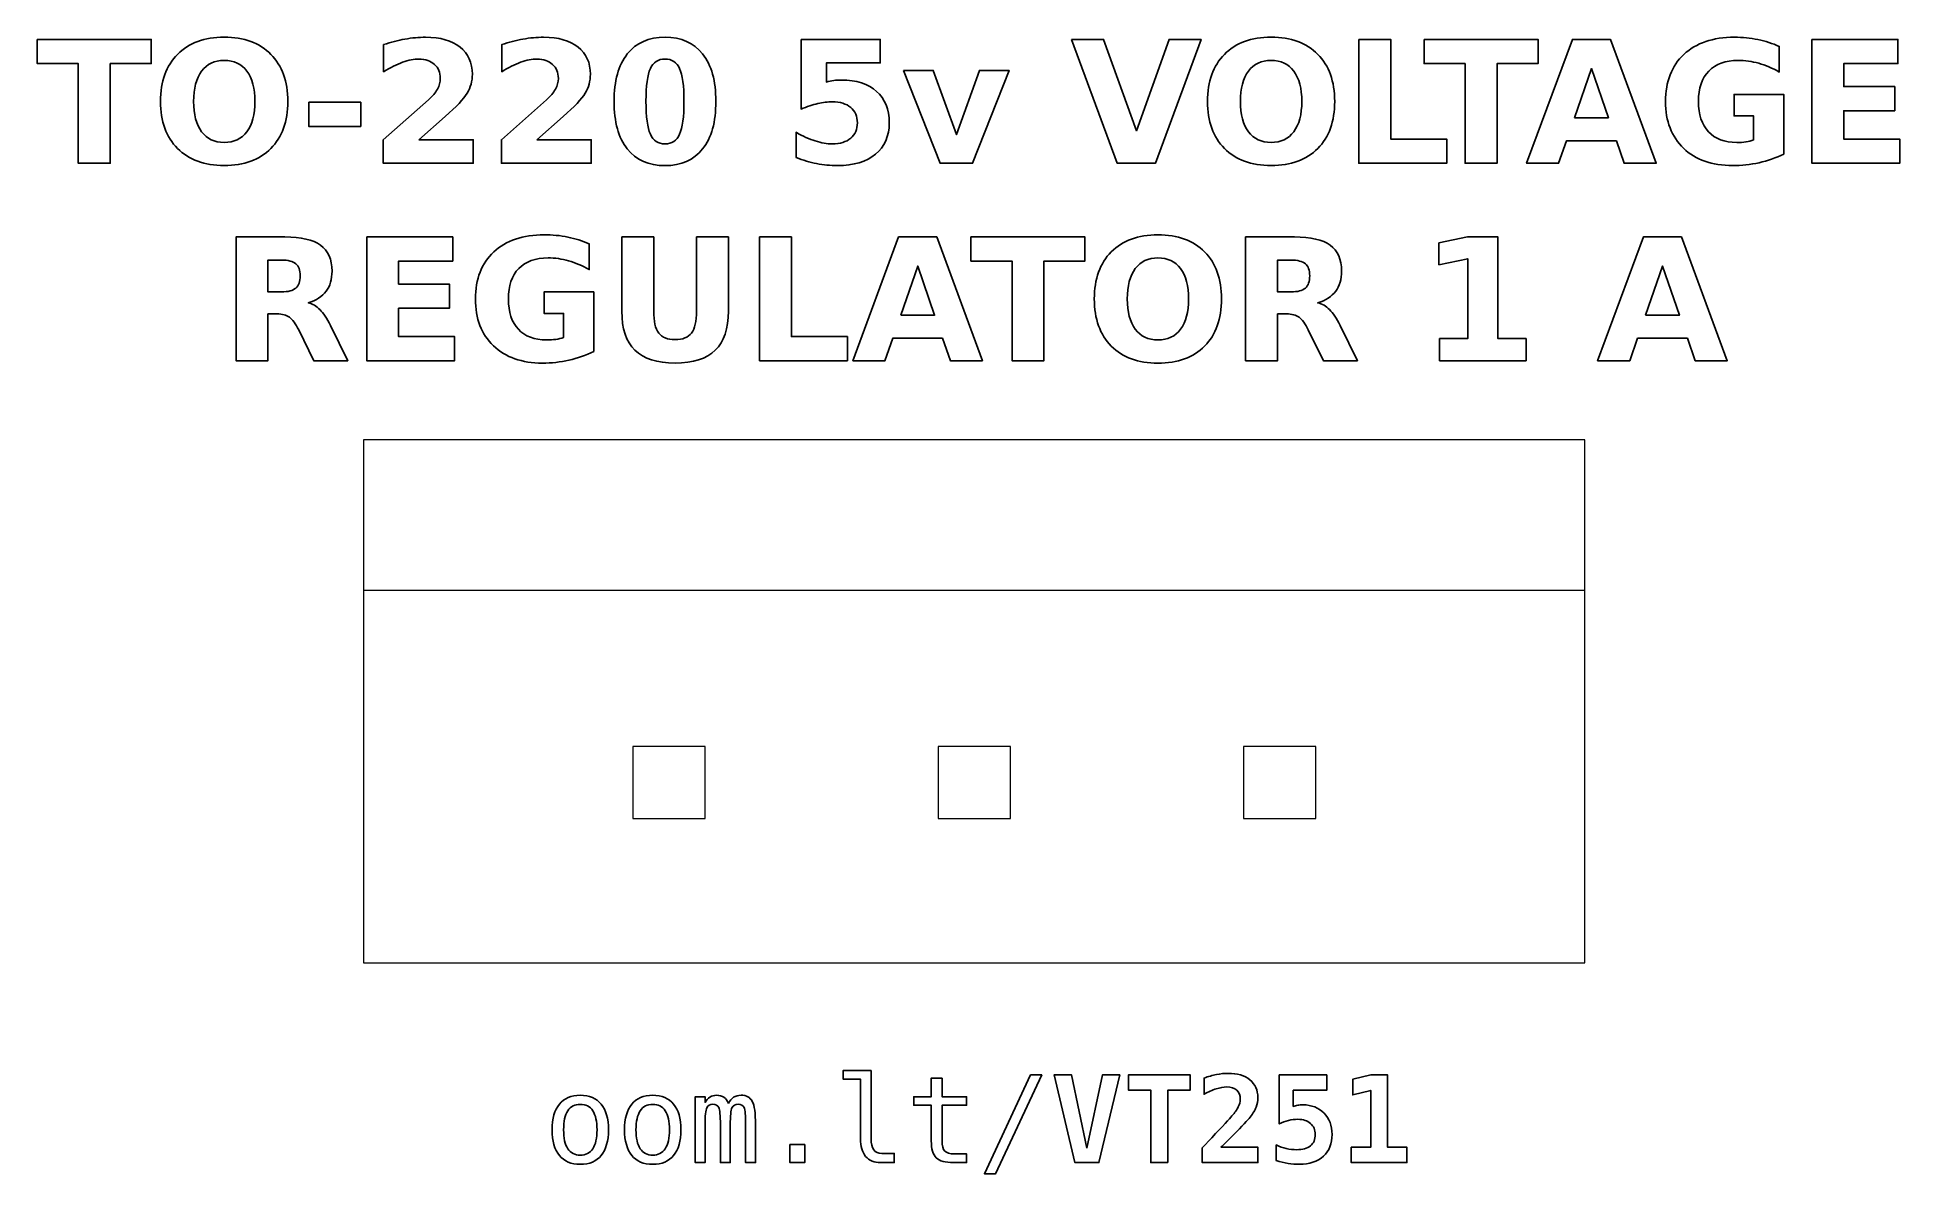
# Model space of a CAD drawing. Header units: centimetres. Extents: x -11.28 to -9.73, y -15.24 to -14.3.
import ezdxf

# ---------------------------------------------------------------- set-up
doc = ezdxf.new("R2010")
doc.units = ezdxf.units.CM
doc.header["$MEASUREMENT"] = 0
doc.layers.add('Layer 1', color=7, linetype='Continuous')

msp = doc.modelspace()

# ---------------------------------------------------------------- linework, layer by layer
at = {"layer": 'Layer 1', "color": 7, "lineweight": 20}
for points in [[(-11.008, -15.0675), (-9.992, -15.0675), (-9.992, -14.6325), (-11.008, -14.6325), (-11.008, -15.0675)], [(-10.784, -14.9475), (-10.724, -14.9475), (-10.724, -14.8875), (-10.784, -14.8875), (-10.784, -14.9475)], [(-10.53, -14.9475), (-10.47, -14.9475), (-10.47, -14.8875), (-10.53, -14.8875), (-10.53, -14.9475)], [(-10.276, -14.9475), (-10.216, -14.9475), (-10.216, -14.8875), (-10.276, -14.8875), (-10.276, -14.9475)]]:
    msp.add_lwpolyline(points, close=True, dxfattribs=at)
at = {"layer": 'Layer 1', "color": 250}
for points, knots in [([(-11.27954, -14.2996), (-11.27954, -14.2996), (-11.18474, -14.2996), (-11.18474, -14.2996), (-11.18474, -14.2996), (-11.18474, -14.2996), (-11.18474, -14.31966), (-11.18474, -14.31966), (-11.18474, -14.31966), (-11.18474, -14.31966), (-11.21884, -14.31966), (-11.21884, -14.31966), (-11.21884, -14.31966), (-11.21884, -14.31966), (-11.21884, -14.40247), (-11.21884, -14.40247), (-11.21884, -14.40247), (-11.21884, -14.40247), (-11.24537, -14.40247), (-11.24537, -14.40247), (-11.24537, -14.40247), (-11.24537, -14.40247), (-11.24537, -14.31966), (-11.24537, -14.31966), (-11.24537, -14.31966), (-11.24537, -14.31966), (-11.27954, -14.31966), (-11.27954, -14.31966), (-11.27954, -14.31966), (-11.27954, -14.31966), (-11.27954, -14.2996), (-11.27954, -14.2996)], [0, 0, 0, 0, 0.125, 0.125, 0.125, 0.125, 0.25, 0.25, 0.25, 0.25, 0.375, 0.375, 0.375, 0.375, 0.5, 0.5, 0.5, 0.5, 0.625, 0.625, 0.625, 0.625, 0.75, 0.75, 0.75, 0.75, 0.875, 0.875, 0.875, 0.875, 1, 1, 1, 1]), ([(-11.12401, -14.29774), (-11.10748, -14.29774), (-11.09452, -14.30247), (-11.08516, -14.31195), (-11.08516, -14.31195), (-11.07578, -14.3214), (-11.0711, -14.33445), (-11.0711, -14.35113), (-11.0711, -14.35113), (-11.0711, -14.36776), (-11.07578, -14.38081), (-11.08516, -14.39026), (-11.08516, -14.39026), (-11.09452, -14.39974), (-11.10748, -14.40447), (-11.12401, -14.40447), (-11.12401, -14.40447), (-11.1405, -14.40447), (-11.15343, -14.39974), (-11.16284, -14.39026), (-11.16284, -14.39026), (-11.17222, -14.38081), (-11.17693, -14.36776), (-11.17693, -14.35113), (-11.17693, -14.35113), (-11.17693, -14.33445), (-11.17222, -14.3214), (-11.16284, -14.31195), (-11.16284, -14.31195), (-11.15343, -14.30247), (-11.1405, -14.29774), (-11.12401, -14.29774)], [0, 0, 0, 0, 0.125, 0.125, 0.125, 0.125, 0.25, 0.25, 0.25, 0.25, 0.375, 0.375, 0.375, 0.375, 0.5, 0.5, 0.5, 0.5, 0.625, 0.625, 0.625, 0.625, 0.75, 0.75, 0.75, 0.75, 0.875, 0.875, 0.875, 0.875, 1, 1, 1, 1]), ([(-10.96216, -14.38297), (-10.96216, -14.38297), (-10.91688, -14.38297), (-10.91688, -14.38297), (-10.91688, -14.38297), (-10.91688, -14.38297), (-10.91688, -14.40247), (-10.91688, -14.40247), (-10.91688, -14.40247), (-10.91688, -14.40247), (-10.99165, -14.40247), (-10.99165, -14.40247), (-10.99165, -14.40247), (-10.99165, -14.40247), (-10.99165, -14.38297), (-10.99165, -14.38297), (-10.99165, -14.38297), (-10.99165, -14.38297), (-10.95409, -14.34984), (-10.95409, -14.34984), (-10.95409, -14.34984), (-10.95073, -14.3468), (-10.94826, -14.34384), (-10.94666, -14.34095), (-10.94666, -14.34095), (-10.94504, -14.33805), (-10.94424, -14.33504), (-10.94424, -14.33191), (-10.94424, -14.33191), (-10.94424, -14.32709), (-10.94586, -14.32321), (-10.9491, -14.32027), (-10.9491, -14.32027), (-10.95233, -14.31733), (-10.95663, -14.31588), (-10.96202, -14.31588), (-10.96202, -14.31588), (-10.96615, -14.31588), (-10.97067, -14.31677), (-10.97559, -14.31853), (-10.97559, -14.31853), (-10.9805, -14.3203), (-10.98577, -14.32293), (-10.99137, -14.32641), (-10.99137, -14.32641), (-10.99137, -14.32641), (-10.99137, -14.30381), (-10.99137, -14.30381), (-10.99137, -14.30381), (-10.98539, -14.30184), (-10.97949, -14.30033), (-10.97366, -14.2993), (-10.97366, -14.2993), (-10.96782, -14.29826), (-10.96211, -14.29774), (-10.95649, -14.29774), (-10.95649, -14.29774), (-10.94419, -14.29774), (-10.93462, -14.30045), (-10.9278, -14.30588), (-10.9278, -14.30588), (-10.92098, -14.31129), (-10.91757, -14.31884), (-10.91757, -14.32855), (-10.91757, -14.32855), (-10.91757, -14.33415), (-10.91902, -14.33937), (-10.92192, -14.34422), (-10.92192, -14.34422), (-10.92481, -14.34906), (-10.9309, -14.35555), (-10.94017, -14.36369), (-10.94017, -14.36369), (-10.94017, -14.36369), (-10.96216, -14.38297), (-10.96216, -14.38297)], [0, 0, 0, 0, 0.0526316, 0.0526316, 0.0526316, 0.0526316, 0.1052632, 0.1052632, 0.1052632, 0.1052632, 0.1578947, 0.1578947, 0.1578947, 0.1578947, 0.2105263, 0.2105263, 0.2105263, 0.2105263, 0.2631579, 0.2631579, 0.2631579, 0.2631579, 0.3157895, 0.3157895, 0.3157895, 0.3157895, 0.3684211, 0.3684211, 0.3684211, 0.3684211, 0.4210526, 0.4210526, 0.4210526, 0.4210526, 0.4736842, 0.4736842, 0.4736842, 0.4736842, 0.5263158, 0.5263158, 0.5263158, 0.5263158, 0.5789474, 0.5789474, 0.5789474, 0.5789474, 0.6315789, 0.6315789, 0.6315789, 0.6315789, 0.6842105, 0.6842105, 0.6842105, 0.6842105, 0.7368421, 0.7368421, 0.7368421, 0.7368421, 0.7894737, 0.7894737, 0.7894737, 0.7894737, 0.8421053, 0.8421053, 0.8421053, 0.8421053, 0.8947368, 0.8947368, 0.8947368, 0.8947368, 0.9473684, 0.9473684, 0.9473684, 0.9473684, 1, 1, 1, 1]), ([(-10.86397, -14.38297), (-10.86397, -14.38297), (-10.81869, -14.38297), (-10.81869, -14.38297), (-10.81869, -14.38297), (-10.81869, -14.38297), (-10.81869, -14.40247), (-10.81869, -14.40247), (-10.81869, -14.40247), (-10.81869, -14.40247), (-10.89346, -14.40247), (-10.89346, -14.40247), (-10.89346, -14.40247), (-10.89346, -14.40247), (-10.89346, -14.38297), (-10.89346, -14.38297), (-10.89346, -14.38297), (-10.89346, -14.38297), (-10.8559, -14.34984), (-10.8559, -14.34984), (-10.8559, -14.34984), (-10.85254, -14.3468), (-10.85007, -14.34384), (-10.84847, -14.34095), (-10.84847, -14.34095), (-10.84685, -14.33805), (-10.84605, -14.33504), (-10.84605, -14.33191), (-10.84605, -14.33191), (-10.84605, -14.32709), (-10.84767, -14.32321), (-10.85091, -14.32027), (-10.85091, -14.32027), (-10.85414, -14.31733), (-10.85844, -14.31588), (-10.86383, -14.31588), (-10.86383, -14.31588), (-10.86796, -14.31588), (-10.87248, -14.31677), (-10.8774, -14.31853), (-10.8774, -14.31853), (-10.88231, -14.3203), (-10.88758, -14.32293), (-10.89318, -14.32641), (-10.89318, -14.32641), (-10.89318, -14.32641), (-10.89318, -14.30381), (-10.89318, -14.30381), (-10.89318, -14.30381), (-10.8872, -14.30184), (-10.8813, -14.30033), (-10.87547, -14.2993), (-10.87547, -14.2993), (-10.86963, -14.29826), (-10.86392, -14.29774), (-10.8583, -14.29774), (-10.8583, -14.29774), (-10.846, -14.29774), (-10.83643, -14.30045), (-10.82961, -14.30588), (-10.82961, -14.30588), (-10.82279, -14.31129), (-10.81938, -14.31884), (-10.81938, -14.32855), (-10.81938, -14.32855), (-10.81938, -14.33415), (-10.82083, -14.33937), (-10.82373, -14.34422), (-10.82373, -14.34422), (-10.82662, -14.34906), (-10.83271, -14.35555), (-10.84198, -14.36369), (-10.84198, -14.36369), (-10.84198, -14.36369), (-10.86397, -14.38297), (-10.86397, -14.38297)], [0, 0, 0, 0, 0.0526316, 0.0526316, 0.0526316, 0.0526316, 0.1052632, 0.1052632, 0.1052632, 0.1052632, 0.1578947, 0.1578947, 0.1578947, 0.1578947, 0.2105263, 0.2105263, 0.2105263, 0.2105263, 0.2631579, 0.2631579, 0.2631579, 0.2631579, 0.3157895, 0.3157895, 0.3157895, 0.3157895, 0.3684211, 0.3684211, 0.3684211, 0.3684211, 0.4210526, 0.4210526, 0.4210526, 0.4210526, 0.4736842, 0.4736842, 0.4736842, 0.4736842, 0.5263158, 0.5263158, 0.5263158, 0.5263158, 0.5789474, 0.5789474, 0.5789474, 0.5789474, 0.6315789, 0.6315789, 0.6315789, 0.6315789, 0.6842105, 0.6842105, 0.6842105, 0.6842105, 0.7368421, 0.7368421, 0.7368421, 0.7368421, 0.7894737, 0.7894737, 0.7894737, 0.7894737, 0.8421053, 0.8421053, 0.8421053, 0.8421053, 0.8947368, 0.8947368, 0.8947368, 0.8947368, 0.9473684, 0.9473684, 0.9473684, 0.9473684, 1, 1, 1, 1]), ([(-10.715, -14.35113), (-10.715, -14.36818), (-10.71867, -14.38133), (-10.72603, -14.39059), (-10.72603, -14.39059), (-10.73337, -14.39984), (-10.74381, -14.40447), (-10.75731, -14.40447), (-10.75731, -14.40447), (-10.77086, -14.40447), (-10.78132, -14.39984), (-10.78866, -14.39059), (-10.78866, -14.39059), (-10.79602, -14.38133), (-10.79969, -14.36818), (-10.79969, -14.35113), (-10.79969, -14.35113), (-10.79969, -14.33406), (-10.79602, -14.32088), (-10.78866, -14.31162), (-10.78866, -14.31162), (-10.78132, -14.30238), (-10.77086, -14.29774), (-10.75731, -14.29774), (-10.75731, -14.29774), (-10.74381, -14.29774), (-10.73337, -14.30238), (-10.72603, -14.31162), (-10.72603, -14.31162), (-10.71867, -14.32088), (-10.715, -14.33406), (-10.715, -14.35113)], [0, 0, 0, 0, 0.125, 0.125, 0.125, 0.125, 0.25, 0.25, 0.25, 0.25, 0.375, 0.375, 0.375, 0.375, 0.5, 0.5, 0.5, 0.5, 0.625, 0.625, 0.625, 0.625, 0.75, 0.75, 0.75, 0.75, 0.875, 0.875, 0.875, 0.875, 1, 1, 1, 1]), ([(-10.64416, -14.2996), (-10.64416, -14.2996), (-10.57822, -14.2996), (-10.57822, -14.2996), (-10.57822, -14.2996), (-10.57822, -14.2996), (-10.57822, -14.3191), (-10.57822, -14.3191), (-10.57822, -14.3191), (-10.57822, -14.3191), (-10.62302, -14.3191), (-10.62302, -14.3191), (-10.62302, -14.3191), (-10.62302, -14.3191), (-10.62302, -14.33502), (-10.62302, -14.33502), (-10.62302, -14.33502), (-10.621, -14.33448), (-10.61897, -14.33406), (-10.61693, -14.33375), (-10.61693, -14.33375), (-10.61488, -14.33344), (-10.61274, -14.3333), (-10.61055, -14.3333), (-10.61055, -14.3333), (-10.598, -14.3333), (-10.58824, -14.33643), (-10.58125, -14.34271), (-10.58125, -14.34271), (-10.57427, -14.34897), (-10.57079, -14.35771), (-10.57079, -14.36891), (-10.57079, -14.36891), (-10.57079, -14.38003), (-10.5746, -14.38874), (-10.58219, -14.39504), (-10.58219, -14.39504), (-10.58979, -14.40132), (-10.60035, -14.40447), (-10.61385, -14.40447), (-10.61385, -14.40447), (-10.61968, -14.40447), (-10.62547, -14.4039), (-10.63118, -14.40278), (-10.63118, -14.40278), (-10.6369, -14.40165), (-10.64259, -14.39995), (-10.64823, -14.39765), (-10.64823, -14.39765), (-10.64823, -14.39765), (-10.64823, -14.37676), (-10.64823, -14.37676), (-10.64823, -14.37676), (-10.64263, -14.37999), (-10.63732, -14.38239), (-10.63229, -14.38398), (-10.63229, -14.38398), (-10.62725, -14.38561), (-10.6225, -14.38641), (-10.61806, -14.38641), (-10.61806, -14.38641), (-10.61161, -14.38641), (-10.60656, -14.38483), (-10.60286, -14.38168), (-10.60286, -14.38168), (-10.59917, -14.37855), (-10.59731, -14.3743), (-10.59731, -14.36891), (-10.59731, -14.36891), (-10.59731, -14.3635), (-10.59917, -14.35924), (-10.60286, -14.35612), (-10.60286, -14.35612), (-10.60656, -14.35299), (-10.61161, -14.35144), (-10.61806, -14.35144), (-10.61806, -14.35144), (-10.62187, -14.35144), (-10.62594, -14.35193), (-10.63024, -14.35292), (-10.63024, -14.35292), (-10.63457, -14.3539), (-10.6392, -14.35543), (-10.64416, -14.3575), (-10.64416, -14.3575), (-10.64416, -14.3575), (-10.64416, -14.2996), (-10.64416, -14.2996)], [0, 0, 0, 0, 0.0454545, 0.0454545, 0.0454545, 0.0454545, 0.0909091, 0.0909091, 0.0909091, 0.0909091, 0.1363636, 0.1363636, 0.1363636, 0.1363636, 0.1818182, 0.1818182, 0.1818182, 0.1818182, 0.2272727, 0.2272727, 0.2272727, 0.2272727, 0.2727273, 0.2727273, 0.2727273, 0.2727273, 0.3181818, 0.3181818, 0.3181818, 0.3181818, 0.3636364, 0.3636364, 0.3636364, 0.3636364, 0.4090909, 0.4090909, 0.4090909, 0.4090909, 0.4545455, 0.4545455, 0.4545455, 0.4545455, 0.5, 0.5, 0.5, 0.5, 0.5454545, 0.5454545, 0.5454545, 0.5454545, 0.5909091, 0.5909091, 0.5909091, 0.5909091, 0.6363636, 0.6363636, 0.6363636, 0.6363636, 0.6818182, 0.6818182, 0.6818182, 0.6818182, 0.7272727, 0.7272727, 0.7272727, 0.7272727, 0.7727273, 0.7727273, 0.7727273, 0.7727273, 0.8181818, 0.8181818, 0.8181818, 0.8181818, 0.8636364, 0.8636364, 0.8636364, 0.8636364, 0.9090909, 0.9090909, 0.9090909, 0.9090909, 0.9545455, 0.9545455, 0.9545455, 0.9545455, 1, 1, 1, 1]), ([(-10.41914, -14.2996), (-10.41914, -14.2996), (-10.39247, -14.2996), (-10.39247, -14.2996), (-10.39247, -14.2996), (-10.39247, -14.2996), (-10.36519, -14.37552), (-10.36519, -14.37552), (-10.36519, -14.37552), (-10.36519, -14.37552), (-10.33798, -14.2996), (-10.33798, -14.2996), (-10.33798, -14.2996), (-10.33798, -14.2996), (-10.31131, -14.2996), (-10.31131, -14.2996), (-10.31131, -14.2996), (-10.31131, -14.2996), (-10.34941, -14.40247), (-10.34941, -14.40247), (-10.34941, -14.40247), (-10.34941, -14.40247), (-10.38104, -14.40247), (-10.38104, -14.40247), (-10.38104, -14.40247), (-10.38104, -14.40247), (-10.41914, -14.2996), (-10.41914, -14.2996)], [0, 0, 0, 0, 0.1428571, 0.1428571, 0.1428571, 0.1428571, 0.2857143, 0.2857143, 0.2857143, 0.2857143, 0.4285714, 0.4285714, 0.4285714, 0.4285714, 0.5714286, 0.5714286, 0.5714286, 0.5714286, 0.7142857, 0.7142857, 0.7142857, 0.7142857, 0.8571429, 0.8571429, 0.8571429, 0.8571429, 1, 1, 1, 1]), ([(-10.25312, -14.29774), (-10.23659, -14.29774), (-10.22363, -14.30247), (-10.21427, -14.31195), (-10.21427, -14.31195), (-10.20489, -14.3214), (-10.20021, -14.33445), (-10.20021, -14.35113), (-10.20021, -14.35113), (-10.20021, -14.36776), (-10.20489, -14.38081), (-10.21427, -14.39026), (-10.21427, -14.39026), (-10.22363, -14.39974), (-10.23659, -14.40447), (-10.25312, -14.40447), (-10.25312, -14.40447), (-10.26961, -14.40447), (-10.28254, -14.39974), (-10.29195, -14.39026), (-10.29195, -14.39026), (-10.30133, -14.38081), (-10.30604, -14.36776), (-10.30604, -14.35113), (-10.30604, -14.35113), (-10.30604, -14.33445), (-10.30133, -14.3214), (-10.29195, -14.31195), (-10.29195, -14.31195), (-10.28254, -14.30247), (-10.26961, -14.29774), (-10.25312, -14.29774)], [0, 0, 0, 0, 0.125, 0.125, 0.125, 0.125, 0.25, 0.25, 0.25, 0.25, 0.375, 0.375, 0.375, 0.375, 0.5, 0.5, 0.5, 0.5, 0.625, 0.625, 0.625, 0.625, 0.75, 0.75, 0.75, 0.75, 0.875, 0.875, 0.875, 0.875, 1, 1, 1, 1]), ([(-10.18014, -14.2996), (-10.18014, -14.2996), (-10.15361, -14.2996), (-10.15361, -14.2996), (-10.15361, -14.2996), (-10.15361, -14.2996), (-10.15361, -14.38241), (-10.15361, -14.38241), (-10.15361, -14.38241), (-10.15361, -14.38241), (-10.10705, -14.38241), (-10.10705, -14.38241), (-10.10705, -14.38241), (-10.10705, -14.38241), (-10.10705, -14.40247), (-10.10705, -14.40247), (-10.10705, -14.40247), (-10.10705, -14.40247), (-10.18014, -14.40247), (-10.18014, -14.40247), (-10.18014, -14.40247), (-10.18014, -14.40247), (-10.18014, -14.2996), (-10.18014, -14.2996)], [0, 0, 0, 0, 0.1666667, 0.1666667, 0.1666667, 0.1666667, 0.3333333, 0.3333333, 0.3333333, 0.3333333, 0.5, 0.5, 0.5, 0.5, 0.6666667, 0.6666667, 0.6666667, 0.6666667, 0.8333333, 0.8333333, 0.8333333, 0.8333333, 1, 1, 1, 1]), ([(-10.12586, -14.2996), (-10.12586, -14.2996), (-10.03106, -14.2996), (-10.03106, -14.2996), (-10.03106, -14.2996), (-10.03106, -14.2996), (-10.03106, -14.31966), (-10.03106, -14.31966), (-10.03106, -14.31966), (-10.03106, -14.31966), (-10.06516, -14.31966), (-10.06516, -14.31966), (-10.06516, -14.31966), (-10.06516, -14.31966), (-10.06516, -14.40247), (-10.06516, -14.40247), (-10.06516, -14.40247), (-10.06516, -14.40247), (-10.09169, -14.40247), (-10.09169, -14.40247), (-10.09169, -14.40247), (-10.09169, -14.40247), (-10.09169, -14.31966), (-10.09169, -14.31966), (-10.09169, -14.31966), (-10.09169, -14.31966), (-10.12586, -14.31966), (-10.12586, -14.31966), (-10.12586, -14.31966), (-10.12586, -14.31966), (-10.12586, -14.2996), (-10.12586, -14.2996)], [0, 0, 0, 0, 0.125, 0.125, 0.125, 0.125, 0.25, 0.25, 0.25, 0.25, 0.375, 0.375, 0.375, 0.375, 0.5, 0.5, 0.5, 0.5, 0.625, 0.625, 0.625, 0.625, 0.75, 0.75, 0.75, 0.75, 0.875, 0.875, 0.875, 0.875, 1, 1, 1, 1]), ([(-9.96586, -14.38375), (-9.96586, -14.38375), (-10.00735, -14.38375), (-10.00735, -14.38375), (-10.00735, -14.38375), (-10.00735, -14.38375), (-10.01389, -14.40247), (-10.01389, -14.40247), (-10.01389, -14.40247), (-10.01389, -14.40247), (-10.04056, -14.40247), (-10.04056, -14.40247), (-10.04056, -14.40247), (-10.04056, -14.40247), (-10.00246, -14.2996), (-10.00246, -14.2996), (-10.00246, -14.2996), (-10.00246, -14.2996), (-9.97083, -14.2996), (-9.97083, -14.2996), (-9.97083, -14.2996), (-9.97083, -14.2996), (-9.93273, -14.40247), (-9.93273, -14.40247), (-9.93273, -14.40247), (-9.93273, -14.40247), (-9.9594, -14.40247), (-9.9594, -14.40247), (-9.9594, -14.40247), (-9.9594, -14.40247), (-9.96586, -14.38375), (-9.96586, -14.38375)], [0, 0, 0, 0, 0.125, 0.125, 0.125, 0.125, 0.25, 0.25, 0.25, 0.25, 0.375, 0.375, 0.375, 0.375, 0.5, 0.5, 0.5, 0.5, 0.625, 0.625, 0.625, 0.625, 0.75, 0.75, 0.75, 0.75, 0.875, 0.875, 0.875, 0.875, 1, 1, 1, 1]), ([(-9.82659, -14.39483), (-9.8332, -14.39805), (-9.84006, -14.40045), (-9.84719, -14.40207), (-9.84719, -14.40207), (-9.85432, -14.40367), (-9.86165, -14.40447), (-9.86925, -14.40447), (-9.86925, -14.40447), (-9.88637, -14.40447), (-9.89994, -14.39967), (-9.90996, -14.3901), (-9.90996, -14.3901), (-9.91998, -14.38053), (-9.92499, -14.36755), (-9.92499, -14.35113), (-9.92499, -14.35113), (-9.92499, -14.33455), (-9.91988, -14.32152), (-9.9097, -14.31199), (-9.9097, -14.31199), (-9.89949, -14.30249), (-9.88552, -14.29774), (-9.86779, -14.29774), (-9.86779, -14.29774), (-9.86095, -14.29774), (-9.85439, -14.29838), (-9.84811, -14.29967), (-9.84811, -14.29967), (-9.84185, -14.30096), (-9.83592, -14.30287), (-9.83037, -14.30539), (-9.83037, -14.30539), (-9.83037, -14.30539), (-9.83037, -14.32667), (-9.83037, -14.32667), (-9.83037, -14.32667), (-9.83611, -14.3234), (-9.84183, -14.32098), (-9.8475, -14.31938), (-9.8475, -14.31938), (-9.85316, -14.31776), (-9.85885, -14.31696), (-9.86455, -14.31696), (-9.86455, -14.31696), (-9.87513, -14.31696), (-9.88327, -14.31992), (-9.88898, -14.32582), (-9.88898, -14.32582), (-9.8947, -14.33173), (-9.89757, -14.34017), (-9.89757, -14.35113), (-9.89757, -14.35113), (-9.89757, -14.36202), (-9.89481, -14.37044), (-9.88929, -14.37636), (-9.88929, -14.37636), (-9.88378, -14.38229), (-9.87595, -14.38525), (-9.86579, -14.38525), (-9.86579, -14.38525), (-9.86304, -14.38525), (-9.86048, -14.38509), (-9.8581, -14.38474), (-9.8581, -14.38474), (-9.85573, -14.38438), (-9.85361, -14.38384), (-9.85173, -14.38311), (-9.85173, -14.38311), (-9.85173, -14.38311), (-9.85173, -14.36312), (-9.85173, -14.36312), (-9.85173, -14.36312), (-9.85173, -14.36312), (-9.86791, -14.36312), (-9.86791, -14.36312), (-9.86791, -14.36312), (-9.86791, -14.36312), (-9.86791, -14.34534), (-9.86791, -14.34534), (-9.86791, -14.34534), (-9.86791, -14.34534), (-9.82659, -14.34534), (-9.82659, -14.34534), (-9.82659, -14.34534), (-9.82659, -14.34534), (-9.82659, -14.39483), (-9.82659, -14.39483)], [0, 0, 0, 0, 0.0454545, 0.0454545, 0.0454545, 0.0454545, 0.0909091, 0.0909091, 0.0909091, 0.0909091, 0.1363636, 0.1363636, 0.1363636, 0.1363636, 0.1818182, 0.1818182, 0.1818182, 0.1818182, 0.2272727, 0.2272727, 0.2272727, 0.2272727, 0.2727273, 0.2727273, 0.2727273, 0.2727273, 0.3181818, 0.3181818, 0.3181818, 0.3181818, 0.3636364, 0.3636364, 0.3636364, 0.3636364, 0.4090909, 0.4090909, 0.4090909, 0.4090909, 0.4545455, 0.4545455, 0.4545455, 0.4545455, 0.5, 0.5, 0.5, 0.5, 0.5454545, 0.5454545, 0.5454545, 0.5454545, 0.5909091, 0.5909091, 0.5909091, 0.5909091, 0.6363636, 0.6363636, 0.6363636, 0.6363636, 0.6818182, 0.6818182, 0.6818182, 0.6818182, 0.7272727, 0.7272727, 0.7272727, 0.7272727, 0.7727273, 0.7727273, 0.7727273, 0.7727273, 0.8181818, 0.8181818, 0.8181818, 0.8181818, 0.8636364, 0.8636364, 0.8636364, 0.8636364, 0.9090909, 0.9090909, 0.9090909, 0.9090909, 0.9545455, 0.9545455, 0.9545455, 0.9545455, 1, 1, 1, 1]), ([(-9.80323, -14.2996), (-9.80323, -14.2996), (-9.73164, -14.2996), (-9.73164, -14.2996), (-9.73164, -14.2996), (-9.73164, -14.2996), (-9.73164, -14.31966), (-9.73164, -14.31966), (-9.73164, -14.31966), (-9.73164, -14.31966), (-9.7767, -14.31966), (-9.7767, -14.31966), (-9.7767, -14.31966), (-9.7767, -14.31966), (-9.7767, -14.33881), (-9.7767, -14.33881), (-9.7767, -14.33881), (-9.7767, -14.33881), (-9.73435, -14.33881), (-9.73435, -14.33881), (-9.73435, -14.33881), (-9.73435, -14.33881), (-9.73435, -14.35887), (-9.73435, -14.35887), (-9.73435, -14.35887), (-9.73435, -14.35887), (-9.7767, -14.35887), (-9.7767, -14.35887), (-9.7767, -14.35887), (-9.7767, -14.35887), (-9.7767, -14.38241), (-9.7767, -14.38241), (-9.7767, -14.38241), (-9.7767, -14.38241), (-9.73014, -14.38241), (-9.73014, -14.38241), (-9.73014, -14.38241), (-9.73014, -14.38241), (-9.73014, -14.40247), (-9.73014, -14.40247), (-9.73014, -14.40247), (-9.73014, -14.40247), (-9.80323, -14.40247), (-9.80323, -14.40247), (-9.80323, -14.40247), (-9.80323, -14.40247), (-9.80323, -14.2996), (-9.80323, -14.2996)], [0, 0, 0, 0, 0.0833333, 0.0833333, 0.0833333, 0.0833333, 0.1666667, 0.1666667, 0.1666667, 0.1666667, 0.25, 0.25, 0.25, 0.25, 0.3333333, 0.3333333, 0.3333333, 0.3333333, 0.4166667, 0.4166667, 0.4166667, 0.4166667, 0.5, 0.5, 0.5, 0.5, 0.5833333, 0.5833333, 0.5833333, 0.5833333, 0.6666667, 0.6666667, 0.6666667, 0.6666667, 0.75, 0.75, 0.75, 0.75, 0.8333333, 0.8333333, 0.8333333, 0.8333333, 0.9166667, 0.9166667, 0.9166667, 0.9166667, 1, 1, 1, 1]), ([(-10.74153, -14.35094), (-10.74153, -14.33808), (-10.74273, -14.32902), (-10.74515, -14.32375), (-10.74515, -14.32375), (-10.74755, -14.31851), (-10.75162, -14.31588), (-10.75731, -14.31588), (-10.75731, -14.31588), (-10.763, -14.31588), (-10.76707, -14.31851), (-10.76952, -14.32375), (-10.76952, -14.32375), (-10.77194, -14.32902), (-10.77316, -14.33808), (-10.77316, -14.35094), (-10.77316, -14.35094), (-10.77316, -14.36392), (-10.77194, -14.3731), (-10.76952, -14.37841), (-10.76952, -14.37841), (-10.76707, -14.38375), (-10.763, -14.38641), (-10.75731, -14.38641), (-10.75731, -14.38641), (-10.75167, -14.38641), (-10.74762, -14.38375), (-10.74517, -14.37841), (-10.74517, -14.37841), (-10.74275, -14.3731), (-10.74153, -14.36392), (-10.74153, -14.35094)], [0, 0, 0, 0, 0.125, 0.125, 0.125, 0.125, 0.25, 0.25, 0.25, 0.25, 0.375, 0.375, 0.375, 0.375, 0.5, 0.5, 0.5, 0.5, 0.625, 0.625, 0.625, 0.625, 0.75, 0.75, 0.75, 0.75, 0.875, 0.875, 0.875, 0.875, 1, 1, 1, 1]), ([(-11.12401, -14.31696), (-11.1321, -14.31696), (-11.13836, -14.31994), (-11.14283, -14.32592), (-11.14283, -14.32592), (-11.14727, -14.33189), (-11.14951, -14.34029), (-11.14951, -14.35113), (-11.14951, -14.35113), (-11.14951, -14.36195), (-11.14727, -14.37032), (-11.14283, -14.37629), (-11.14283, -14.37629), (-11.13836, -14.38227), (-11.1321, -14.38525), (-11.12401, -14.38525), (-11.12401, -14.38525), (-11.11587, -14.38525), (-11.1096, -14.38227), (-11.10513, -14.37629), (-11.10513, -14.37629), (-11.10068, -14.37032), (-11.09845, -14.36195), (-11.09845, -14.35113), (-11.09845, -14.35113), (-11.09845, -14.34029), (-11.10068, -14.33189), (-11.10513, -14.32592), (-11.10513, -14.32592), (-11.1096, -14.31994), (-11.11587, -14.31696), (-11.12401, -14.31696)], [0, 0, 0, 0, 0.125, 0.125, 0.125, 0.125, 0.25, 0.25, 0.25, 0.25, 0.375, 0.375, 0.375, 0.375, 0.5, 0.5, 0.5, 0.5, 0.625, 0.625, 0.625, 0.625, 0.75, 0.75, 0.75, 0.75, 0.875, 0.875, 0.875, 0.875, 1, 1, 1, 1]), ([(-10.55879, -14.32531), (-10.55879, -14.32531), (-10.53412, -14.32531), (-10.53412, -14.32531), (-10.53412, -14.32531), (-10.53412, -14.32531), (-10.5149, -14.37862), (-10.5149, -14.37862), (-10.5149, -14.37862), (-10.5149, -14.37862), (-10.49576, -14.32531), (-10.49576, -14.32531), (-10.49576, -14.32531), (-10.49576, -14.32531), (-10.47102, -14.32531), (-10.47102, -14.32531), (-10.47102, -14.32531), (-10.47102, -14.32531), (-10.50141, -14.40247), (-10.50141, -14.40247), (-10.50141, -14.40247), (-10.50141, -14.40247), (-10.52847, -14.40247), (-10.52847, -14.40247), (-10.52847, -14.40247), (-10.52847, -14.40247), (-10.55879, -14.32531), (-10.55879, -14.32531)], [0, 0, 0, 0, 0.1428571, 0.1428571, 0.1428571, 0.1428571, 0.2857143, 0.2857143, 0.2857143, 0.2857143, 0.4285714, 0.4285714, 0.4285714, 0.4285714, 0.5714286, 0.5714286, 0.5714286, 0.5714286, 0.7142857, 0.7142857, 0.7142857, 0.7142857, 0.8571429, 0.8571429, 0.8571429, 0.8571429, 1, 1, 1, 1]), ([(-10.25312, -14.31696), (-10.26121, -14.31696), (-10.26747, -14.31994), (-10.27194, -14.32592), (-10.27194, -14.32592), (-10.27638, -14.33189), (-10.27862, -14.34029), (-10.27862, -14.35113), (-10.27862, -14.35113), (-10.27862, -14.36195), (-10.27638, -14.37032), (-10.27194, -14.37629), (-10.27194, -14.37629), (-10.26747, -14.38227), (-10.26121, -14.38525), (-10.25312, -14.38525), (-10.25312, -14.38525), (-10.24498, -14.38525), (-10.23871, -14.38227), (-10.23424, -14.37629), (-10.23424, -14.37629), (-10.22979, -14.37032), (-10.22756, -14.36195), (-10.22756, -14.35113), (-10.22756, -14.35113), (-10.22756, -14.34029), (-10.22979, -14.33189), (-10.23424, -14.32592), (-10.23424, -14.32592), (-10.23871, -14.31994), (-10.24498, -14.31696), (-10.25312, -14.31696)], [0, 0, 0, 0, 0.125, 0.125, 0.125, 0.125, 0.25, 0.25, 0.25, 0.25, 0.375, 0.375, 0.375, 0.375, 0.5, 0.5, 0.5, 0.5, 0.625, 0.625, 0.625, 0.625, 0.75, 0.75, 0.75, 0.75, 0.875, 0.875, 0.875, 0.875, 1, 1, 1, 1]), ([(-10.00074, -14.36465), (-10.00074, -14.36465), (-9.97254, -14.36465), (-9.97254, -14.36465), (-9.97254, -14.36465), (-9.97254, -14.36465), (-9.98661, -14.32373), (-9.98661, -14.32373), (-9.98661, -14.32373), (-9.98661, -14.32373), (-10.00074, -14.36465), (-10.00074, -14.36465)], [0, 0, 0, 0, 0.3333333, 0.3333333, 0.3333333, 0.3333333, 0.6666667, 0.6666667, 0.6666667, 0.6666667, 1, 1, 1, 1]), ([(-11.05374, -14.35184), (-11.05374, -14.35184), (-11.01046, -14.35184), (-11.01046, -14.35184), (-11.01046, -14.35184), (-11.01046, -14.35184), (-11.01046, -14.3719), (-11.01046, -14.3719), (-11.01046, -14.3719), (-11.01046, -14.3719), (-11.05374, -14.3719), (-11.05374, -14.3719), (-11.05374, -14.3719), (-11.05374, -14.3719), (-11.05374, -14.35184), (-11.05374, -14.35184)], [0, 0, 0, 0, 0.25, 0.25, 0.25, 0.25, 0.5, 0.5, 0.5, 0.5, 0.75, 0.75, 0.75, 0.75, 1, 1, 1, 1]), ([(-11.0876, -14.5278), (-11.0876, -14.5278), (-11.0876, -14.56672), (-11.0876, -14.56672), (-11.0876, -14.56672), (-11.0876, -14.56672), (-11.11413, -14.56672), (-11.11413, -14.56672), (-11.11413, -14.56672), (-11.11413, -14.56672), (-11.11413, -14.46385), (-11.11413, -14.46385), (-11.11413, -14.46385), (-11.11413, -14.46385), (-11.07361, -14.46385), (-11.07361, -14.46385), (-11.07361, -14.46385), (-11.06006, -14.46385), (-11.05011, -14.46613), (-11.04381, -14.47067), (-11.04381, -14.47067), (-11.03749, -14.47521), (-11.03433, -14.48241), (-11.03433, -14.49224), (-11.03433, -14.49224), (-11.03433, -14.49903), (-11.03598, -14.50463), (-11.03925, -14.50898), (-11.03925, -14.50898), (-11.04254, -14.51336), (-11.0475, -14.51658), (-11.05411, -14.51863), (-11.05411, -14.51863), (-11.05049, -14.51947), (-11.04722, -14.52133), (-11.04435, -14.52425), (-11.04435, -14.52425), (-11.04148, -14.52716), (-11.03859, -14.53158), (-11.03565, -14.53751), (-11.03565, -14.53751), (-11.03565, -14.53751), (-11.02123, -14.56672), (-11.02123, -14.56672), (-11.02123, -14.56672), (-11.02123, -14.56672), (-11.0495, -14.56672), (-11.0495, -14.56672), (-11.0495, -14.56672), (-11.0495, -14.56672), (-11.06204, -14.54116), (-11.06204, -14.54116), (-11.06204, -14.54116), (-11.06455, -14.53603), (-11.06712, -14.5325), (-11.06973, -14.53062), (-11.06973, -14.53062), (-11.07232, -14.52874), (-11.07577, -14.5278), (-11.0801, -14.5278), (-11.0801, -14.5278), (-11.0801, -14.5278), (-11.0876, -14.5278), (-11.0876, -14.5278)], [0, 0, 0, 0, 0.0625, 0.0625, 0.0625, 0.0625, 0.125, 0.125, 0.125, 0.125, 0.1875, 0.1875, 0.1875, 0.1875, 0.25, 0.25, 0.25, 0.25, 0.3125, 0.3125, 0.3125, 0.3125, 0.375, 0.375, 0.375, 0.375, 0.4375, 0.4375, 0.4375, 0.4375, 0.5, 0.5, 0.5, 0.5, 0.5625, 0.5625, 0.5625, 0.5625, 0.625, 0.625, 0.625, 0.625, 0.6875, 0.6875, 0.6875, 0.6875, 0.75, 0.75, 0.75, 0.75, 0.8125, 0.8125, 0.8125, 0.8125, 0.875, 0.875, 0.875, 0.875, 0.9375, 0.9375, 0.9375, 0.9375, 1, 1, 1, 1]), ([(-11.00548, -14.46385), (-11.00548, -14.46385), (-10.93389, -14.46385), (-10.93389, -14.46385), (-10.93389, -14.46385), (-10.93389, -14.46385), (-10.93389, -14.48391), (-10.93389, -14.48391), (-10.93389, -14.48391), (-10.93389, -14.48391), (-10.97895, -14.48391), (-10.97895, -14.48391), (-10.97895, -14.48391), (-10.97895, -14.48391), (-10.97895, -14.50306), (-10.97895, -14.50306), (-10.97895, -14.50306), (-10.97895, -14.50306), (-10.9366, -14.50306), (-10.9366, -14.50306), (-10.9366, -14.50306), (-10.9366, -14.50306), (-10.9366, -14.52312), (-10.9366, -14.52312), (-10.9366, -14.52312), (-10.9366, -14.52312), (-10.97895, -14.52312), (-10.97895, -14.52312), (-10.97895, -14.52312), (-10.97895, -14.52312), (-10.97895, -14.54666), (-10.97895, -14.54666), (-10.97895, -14.54666), (-10.97895, -14.54666), (-10.93239, -14.54666), (-10.93239, -14.54666), (-10.93239, -14.54666), (-10.93239, -14.54666), (-10.93239, -14.56672), (-10.93239, -14.56672), (-10.93239, -14.56672), (-10.93239, -14.56672), (-11.00548, -14.56672), (-11.00548, -14.56672), (-11.00548, -14.56672), (-11.00548, -14.56672), (-11.00548, -14.46385), (-11.00548, -14.46385)], [0, 0, 0, 0, 0.0833333, 0.0833333, 0.0833333, 0.0833333, 0.1666667, 0.1666667, 0.1666667, 0.1666667, 0.25, 0.25, 0.25, 0.25, 0.3333333, 0.3333333, 0.3333333, 0.3333333, 0.4166667, 0.4166667, 0.4166667, 0.4166667, 0.5, 0.5, 0.5, 0.5, 0.5833333, 0.5833333, 0.5833333, 0.5833333, 0.6666667, 0.6666667, 0.6666667, 0.6666667, 0.75, 0.75, 0.75, 0.75, 0.8333333, 0.8333333, 0.8333333, 0.8333333, 0.9166667, 0.9166667, 0.9166667, 0.9166667, 1, 1, 1, 1]), ([(-10.81661, -14.55908), (-10.82322, -14.5623), (-10.83008, -14.5647), (-10.83721, -14.56632), (-10.83721, -14.56632), (-10.84434, -14.56792), (-10.85167, -14.56872), (-10.85927, -14.56872), (-10.85927, -14.56872), (-10.87639, -14.56872), (-10.88996, -14.56392), (-10.89998, -14.55435), (-10.89998, -14.55435), (-10.91, -14.54478), (-10.91501, -14.5318), (-10.91501, -14.51538), (-10.91501, -14.51538), (-10.91501, -14.4988), (-10.9099, -14.48577), (-10.89972, -14.47624), (-10.89972, -14.47624), (-10.88951, -14.46674), (-10.87554, -14.46199), (-10.85781, -14.46199), (-10.85781, -14.46199), (-10.85097, -14.46199), (-10.84441, -14.46263), (-10.83813, -14.46392), (-10.83813, -14.46392), (-10.83187, -14.46521), (-10.82594, -14.46712), (-10.82039, -14.46964), (-10.82039, -14.46964), (-10.82039, -14.46964), (-10.82039, -14.49092), (-10.82039, -14.49092), (-10.82039, -14.49092), (-10.82613, -14.48765), (-10.83185, -14.48523), (-10.83752, -14.48363), (-10.83752, -14.48363), (-10.84318, -14.48201), (-10.84887, -14.48121), (-10.85457, -14.48121), (-10.85457, -14.48121), (-10.86515, -14.48121), (-10.87329, -14.48417), (-10.879, -14.49007), (-10.879, -14.49007), (-10.88472, -14.49598), (-10.88759, -14.50442), (-10.88759, -14.51538), (-10.88759, -14.51538), (-10.88759, -14.52627), (-10.88483, -14.53469), (-10.87931, -14.54061), (-10.87931, -14.54061), (-10.8738, -14.54654), (-10.86597, -14.5495), (-10.85581, -14.5495), (-10.85581, -14.5495), (-10.85306, -14.5495), (-10.8505, -14.54934), (-10.84812, -14.54899), (-10.84812, -14.54899), (-10.84575, -14.54863), (-10.84363, -14.54809), (-10.84175, -14.54736), (-10.84175, -14.54736), (-10.84175, -14.54736), (-10.84175, -14.52737), (-10.84175, -14.52737), (-10.84175, -14.52737), (-10.84175, -14.52737), (-10.85793, -14.52737), (-10.85793, -14.52737), (-10.85793, -14.52737), (-10.85793, -14.52737), (-10.85793, -14.50959), (-10.85793, -14.50959), (-10.85793, -14.50959), (-10.85793, -14.50959), (-10.81661, -14.50959), (-10.81661, -14.50959), (-10.81661, -14.50959), (-10.81661, -14.50959), (-10.81661, -14.55908), (-10.81661, -14.55908)], [0, 0, 0, 0, 0.0454545, 0.0454545, 0.0454545, 0.0454545, 0.0909091, 0.0909091, 0.0909091, 0.0909091, 0.1363636, 0.1363636, 0.1363636, 0.1363636, 0.1818182, 0.1818182, 0.1818182, 0.1818182, 0.2272727, 0.2272727, 0.2272727, 0.2272727, 0.2727273, 0.2727273, 0.2727273, 0.2727273, 0.3181818, 0.3181818, 0.3181818, 0.3181818, 0.3636364, 0.3636364, 0.3636364, 0.3636364, 0.4090909, 0.4090909, 0.4090909, 0.4090909, 0.4545455, 0.4545455, 0.4545455, 0.4545455, 0.5, 0.5, 0.5, 0.5, 0.5454545, 0.5454545, 0.5454545, 0.5454545, 0.5909091, 0.5909091, 0.5909091, 0.5909091, 0.6363636, 0.6363636, 0.6363636, 0.6363636, 0.6818182, 0.6818182, 0.6818182, 0.6818182, 0.7272727, 0.7272727, 0.7272727, 0.7272727, 0.7727273, 0.7727273, 0.7727273, 0.7727273, 0.8181818, 0.8181818, 0.8181818, 0.8181818, 0.8636364, 0.8636364, 0.8636364, 0.8636364, 0.9090909, 0.9090909, 0.9090909, 0.9090909, 0.9545455, 0.9545455, 0.9545455, 0.9545455, 1, 1, 1, 1]), ([(-10.79325, -14.46385), (-10.79325, -14.46385), (-10.76672, -14.46385), (-10.76672, -14.46385), (-10.76672, -14.46385), (-10.76672, -14.46385), (-10.76672, -14.52552), (-10.76672, -14.52552), (-10.76672, -14.52552), (-10.76672, -14.53401), (-10.76534, -14.5401), (-10.76256, -14.54374), (-10.76256, -14.54374), (-10.75978, -14.54739), (-10.75525, -14.54922), (-10.74894, -14.54922), (-10.74894, -14.54922), (-10.74259, -14.54922), (-10.73803, -14.54739), (-10.73526, -14.54374), (-10.73526, -14.54374), (-10.73248, -14.5401), (-10.73109, -14.53401), (-10.73109, -14.52552), (-10.73109, -14.52552), (-10.73109, -14.52552), (-10.73109, -14.46385), (-10.73109, -14.46385), (-10.73109, -14.46385), (-10.73109, -14.46385), (-10.70456, -14.46385), (-10.70456, -14.46385), (-10.70456, -14.46385), (-10.70456, -14.46385), (-10.70456, -14.52552), (-10.70456, -14.52552), (-10.70456, -14.52552), (-10.70456, -14.54007), (-10.70821, -14.55092), (-10.71552, -14.55804), (-10.71552, -14.55804), (-10.72281, -14.56517), (-10.73396, -14.56872), (-10.74894, -14.56872), (-10.74894, -14.56872), (-10.76388, -14.56872), (-10.775, -14.56517), (-10.78229, -14.55804), (-10.78229, -14.55804), (-10.78961, -14.55092), (-10.79325, -14.54007), (-10.79325, -14.52552), (-10.79325, -14.52552), (-10.79325, -14.52552), (-10.79325, -14.46385), (-10.79325, -14.46385)], [0, 0, 0, 0, 0.0714286, 0.0714286, 0.0714286, 0.0714286, 0.1428571, 0.1428571, 0.1428571, 0.1428571, 0.2142857, 0.2142857, 0.2142857, 0.2142857, 0.2857143, 0.2857143, 0.2857143, 0.2857143, 0.3571429, 0.3571429, 0.3571429, 0.3571429, 0.4285714, 0.4285714, 0.4285714, 0.4285714, 0.5, 0.5, 0.5, 0.5, 0.5714286, 0.5714286, 0.5714286, 0.5714286, 0.6428571, 0.6428571, 0.6428571, 0.6428571, 0.7142857, 0.7142857, 0.7142857, 0.7142857, 0.7857143, 0.7857143, 0.7857143, 0.7857143, 0.8571429, 0.8571429, 0.8571429, 0.8571429, 0.9285714, 0.9285714, 0.9285714, 0.9285714, 1, 1, 1, 1]), ([(-10.67867, -14.46385), (-10.67867, -14.46385), (-10.65214, -14.46385), (-10.65214, -14.46385), (-10.65214, -14.46385), (-10.65214, -14.46385), (-10.65214, -14.54666), (-10.65214, -14.54666), (-10.65214, -14.54666), (-10.65214, -14.54666), (-10.60558, -14.54666), (-10.60558, -14.54666), (-10.60558, -14.54666), (-10.60558, -14.54666), (-10.60558, -14.56672), (-10.60558, -14.56672), (-10.60558, -14.56672), (-10.60558, -14.56672), (-10.67867, -14.56672), (-10.67867, -14.56672), (-10.67867, -14.56672), (-10.67867, -14.56672), (-10.67867, -14.46385), (-10.67867, -14.46385)], [0, 0, 0, 0, 0.1666667, 0.1666667, 0.1666667, 0.1666667, 0.3333333, 0.3333333, 0.3333333, 0.3333333, 0.5, 0.5, 0.5, 0.5, 0.6666667, 0.6666667, 0.6666667, 0.6666667, 0.8333333, 0.8333333, 0.8333333, 0.8333333, 1, 1, 1, 1]), ([(-10.52634, -14.548), (-10.52634, -14.548), (-10.56783, -14.548), (-10.56783, -14.548), (-10.56783, -14.548), (-10.56783, -14.548), (-10.57437, -14.56672), (-10.57437, -14.56672), (-10.57437, -14.56672), (-10.57437, -14.56672), (-10.60104, -14.56672), (-10.60104, -14.56672), (-10.60104, -14.56672), (-10.60104, -14.56672), (-10.56294, -14.46385), (-10.56294, -14.46385), (-10.56294, -14.46385), (-10.56294, -14.46385), (-10.53131, -14.46385), (-10.53131, -14.46385), (-10.53131, -14.46385), (-10.53131, -14.46385), (-10.49321, -14.56672), (-10.49321, -14.56672), (-10.49321, -14.56672), (-10.49321, -14.56672), (-10.51988, -14.56672), (-10.51988, -14.56672), (-10.51988, -14.56672), (-10.51988, -14.56672), (-10.52634, -14.548), (-10.52634, -14.548)], [0, 0, 0, 0, 0.125, 0.125, 0.125, 0.125, 0.25, 0.25, 0.25, 0.25, 0.375, 0.375, 0.375, 0.375, 0.5, 0.5, 0.5, 0.5, 0.625, 0.625, 0.625, 0.625, 0.75, 0.75, 0.75, 0.75, 0.875, 0.875, 0.875, 0.875, 1, 1, 1, 1]), ([(-10.50278, -14.46385), (-10.50278, -14.46385), (-10.40798, -14.46385), (-10.40798, -14.46385), (-10.40798, -14.46385), (-10.40798, -14.46385), (-10.40798, -14.48391), (-10.40798, -14.48391), (-10.40798, -14.48391), (-10.40798, -14.48391), (-10.44208, -14.48391), (-10.44208, -14.48391), (-10.44208, -14.48391), (-10.44208, -14.48391), (-10.44208, -14.56672), (-10.44208, -14.56672), (-10.44208, -14.56672), (-10.44208, -14.56672), (-10.46861, -14.56672), (-10.46861, -14.56672), (-10.46861, -14.56672), (-10.46861, -14.56672), (-10.46861, -14.48391), (-10.46861, -14.48391), (-10.46861, -14.48391), (-10.46861, -14.48391), (-10.50278, -14.48391), (-10.50278, -14.48391), (-10.50278, -14.48391), (-10.50278, -14.48391), (-10.50278, -14.46385), (-10.50278, -14.46385)], [0, 0, 0, 0, 0.125, 0.125, 0.125, 0.125, 0.25, 0.25, 0.25, 0.25, 0.375, 0.375, 0.375, 0.375, 0.5, 0.5, 0.5, 0.5, 0.625, 0.625, 0.625, 0.625, 0.75, 0.75, 0.75, 0.75, 0.875, 0.875, 0.875, 0.875, 1, 1, 1, 1]), ([(-10.34725, -14.46199), (-10.33072, -14.46199), (-10.31776, -14.46672), (-10.3084, -14.4762), (-10.3084, -14.4762), (-10.29902, -14.48565), (-10.29434, -14.4987), (-10.29434, -14.51538), (-10.29434, -14.51538), (-10.29434, -14.53201), (-10.29902, -14.54506), (-10.3084, -14.55451), (-10.3084, -14.55451), (-10.31776, -14.56399), (-10.33072, -14.56872), (-10.34725, -14.56872), (-10.34725, -14.56872), (-10.36374, -14.56872), (-10.37667, -14.56399), (-10.38608, -14.55451), (-10.38608, -14.55451), (-10.39546, -14.54506), (-10.40017, -14.53201), (-10.40017, -14.51538), (-10.40017, -14.51538), (-10.40017, -14.4987), (-10.39546, -14.48565), (-10.38608, -14.4762), (-10.38608, -14.4762), (-10.37667, -14.46672), (-10.36374, -14.46199), (-10.34725, -14.46199)], [0, 0, 0, 0, 0.125, 0.125, 0.125, 0.125, 0.25, 0.25, 0.25, 0.25, 0.375, 0.375, 0.375, 0.375, 0.5, 0.5, 0.5, 0.5, 0.625, 0.625, 0.625, 0.625, 0.75, 0.75, 0.75, 0.75, 0.875, 0.875, 0.875, 0.875, 1, 1, 1, 1]), ([(-10.24774, -14.5278), (-10.24774, -14.5278), (-10.24774, -14.56672), (-10.24774, -14.56672), (-10.24774, -14.56672), (-10.24774, -14.56672), (-10.27427, -14.56672), (-10.27427, -14.56672), (-10.27427, -14.56672), (-10.27427, -14.56672), (-10.27427, -14.46385), (-10.27427, -14.46385), (-10.27427, -14.46385), (-10.27427, -14.46385), (-10.23375, -14.46385), (-10.23375, -14.46385), (-10.23375, -14.46385), (-10.2202, -14.46385), (-10.21025, -14.46613), (-10.20395, -14.47067), (-10.20395, -14.47067), (-10.19763, -14.47521), (-10.19447, -14.48241), (-10.19447, -14.49224), (-10.19447, -14.49224), (-10.19447, -14.49903), (-10.19612, -14.50463), (-10.19939, -14.50898), (-10.19939, -14.50898), (-10.20268, -14.51336), (-10.20764, -14.51658), (-10.21425, -14.51863), (-10.21425, -14.51863), (-10.21063, -14.51947), (-10.20736, -14.52133), (-10.20449, -14.52425), (-10.20449, -14.52425), (-10.20162, -14.52716), (-10.19873, -14.53158), (-10.19579, -14.53751), (-10.19579, -14.53751), (-10.19579, -14.53751), (-10.18137, -14.56672), (-10.18137, -14.56672), (-10.18137, -14.56672), (-10.18137, -14.56672), (-10.20964, -14.56672), (-10.20964, -14.56672), (-10.20964, -14.56672), (-10.20964, -14.56672), (-10.22218, -14.54116), (-10.22218, -14.54116), (-10.22218, -14.54116), (-10.22469, -14.53603), (-10.22726, -14.5325), (-10.22987, -14.53062), (-10.22987, -14.53062), (-10.23246, -14.52874), (-10.23591, -14.5278), (-10.24024, -14.5278), (-10.24024, -14.5278), (-10.24024, -14.5278), (-10.24774, -14.5278), (-10.24774, -14.5278)], [0, 0, 0, 0, 0.0625, 0.0625, 0.0625, 0.0625, 0.125, 0.125, 0.125, 0.125, 0.1875, 0.1875, 0.1875, 0.1875, 0.25, 0.25, 0.25, 0.25, 0.3125, 0.3125, 0.3125, 0.3125, 0.375, 0.375, 0.375, 0.375, 0.4375, 0.4375, 0.4375, 0.4375, 0.5, 0.5, 0.5, 0.5, 0.5625, 0.5625, 0.5625, 0.5625, 0.625, 0.625, 0.625, 0.625, 0.6875, 0.6875, 0.6875, 0.6875, 0.75, 0.75, 0.75, 0.75, 0.8125, 0.8125, 0.8125, 0.8125, 0.875, 0.875, 0.875, 0.875, 0.9375, 0.9375, 0.9375, 0.9375, 1, 1, 1, 1]), ([(-10.11292, -14.5484), (-10.11292, -14.5484), (-10.08949, -14.5484), (-10.08949, -14.5484), (-10.08949, -14.5484), (-10.08949, -14.5484), (-10.08949, -14.48191), (-10.08949, -14.48191), (-10.08949, -14.48191), (-10.08949, -14.48191), (-10.11353, -14.48688), (-10.11353, -14.48688), (-10.11353, -14.48688), (-10.11353, -14.48688), (-10.11353, -14.46881), (-10.11353, -14.46881), (-10.11353, -14.46881), (-10.11353, -14.46881), (-10.08963, -14.46385), (-10.08963, -14.46385), (-10.08963, -14.46385), (-10.08963, -14.46385), (-10.06442, -14.46385), (-10.06442, -14.46385), (-10.06442, -14.46385), (-10.06442, -14.46385), (-10.06442, -14.5484), (-10.06442, -14.5484), (-10.06442, -14.5484), (-10.06442, -14.5484), (-10.041, -14.5484), (-10.041, -14.5484), (-10.041, -14.5484), (-10.041, -14.5484), (-10.041, -14.56672), (-10.041, -14.56672), (-10.041, -14.56672), (-10.041, -14.56672), (-10.11292, -14.56672), (-10.11292, -14.56672), (-10.11292, -14.56672), (-10.11292, -14.56672), (-10.11292, -14.5484), (-10.11292, -14.5484)], [0, 0, 0, 0, 0.0909091, 0.0909091, 0.0909091, 0.0909091, 0.1818182, 0.1818182, 0.1818182, 0.1818182, 0.2727273, 0.2727273, 0.2727273, 0.2727273, 0.3636364, 0.3636364, 0.3636364, 0.3636364, 0.4545455, 0.4545455, 0.4545455, 0.4545455, 0.5454545, 0.5454545, 0.5454545, 0.5454545, 0.6363636, 0.6363636, 0.6363636, 0.6363636, 0.7272727, 0.7272727, 0.7272727, 0.7272727, 0.8181818, 0.8181818, 0.8181818, 0.8181818, 0.9090909, 0.9090909, 0.9090909, 0.9090909, 1, 1, 1, 1]), ([(-9.90675, -14.548), (-9.90675, -14.548), (-9.94824, -14.548), (-9.94824, -14.548), (-9.94824, -14.548), (-9.94824, -14.548), (-9.95478, -14.56672), (-9.95478, -14.56672), (-9.95478, -14.56672), (-9.95478, -14.56672), (-9.98145, -14.56672), (-9.98145, -14.56672), (-9.98145, -14.56672), (-9.98145, -14.56672), (-9.94335, -14.46385), (-9.94335, -14.46385), (-9.94335, -14.46385), (-9.94335, -14.46385), (-9.91172, -14.46385), (-9.91172, -14.46385), (-9.91172, -14.46385), (-9.91172, -14.46385), (-9.87362, -14.56672), (-9.87362, -14.56672), (-9.87362, -14.56672), (-9.87362, -14.56672), (-9.90029, -14.56672), (-9.90029, -14.56672), (-9.90029, -14.56672), (-9.90029, -14.56672), (-9.90675, -14.548), (-9.90675, -14.548)], [0, 0, 0, 0, 0.125, 0.125, 0.125, 0.125, 0.25, 0.25, 0.25, 0.25, 0.375, 0.375, 0.375, 0.375, 0.5, 0.5, 0.5, 0.5, 0.625, 0.625, 0.625, 0.625, 0.75, 0.75, 0.75, 0.75, 0.875, 0.875, 0.875, 0.875, 1, 1, 1, 1]), ([(-11.07643, -14.50948), (-11.07088, -14.50948), (-11.06688, -14.50844), (-11.06448, -14.50637), (-11.06448, -14.50637), (-11.06206, -14.5043), (-11.06086, -14.50089), (-11.06086, -14.49616), (-11.06086, -14.49616), (-11.06086, -14.49148), (-11.06206, -14.48812), (-11.06448, -14.4861), (-11.06448, -14.4861), (-11.06688, -14.48408), (-11.07088, -14.48307), (-11.07643, -14.48307), (-11.07643, -14.48307), (-11.07643, -14.48307), (-11.0876, -14.48307), (-11.0876, -14.48307), (-11.0876, -14.48307), (-11.0876, -14.48307), (-11.0876, -14.50948), (-11.0876, -14.50948), (-11.0876, -14.50948), (-11.0876, -14.50948), (-11.07643, -14.50948), (-11.07643, -14.50948)], [0, 0, 0, 0, 0.1428571, 0.1428571, 0.1428571, 0.1428571, 0.2857143, 0.2857143, 0.2857143, 0.2857143, 0.4285714, 0.4285714, 0.4285714, 0.4285714, 0.5714286, 0.5714286, 0.5714286, 0.5714286, 0.7142857, 0.7142857, 0.7142857, 0.7142857, 0.8571429, 0.8571429, 0.8571429, 0.8571429, 1, 1, 1, 1]), ([(-10.34725, -14.48121), (-10.35534, -14.48121), (-10.3616, -14.48419), (-10.36607, -14.49017), (-10.36607, -14.49017), (-10.37051, -14.49614), (-10.37275, -14.50454), (-10.37275, -14.51538), (-10.37275, -14.51538), (-10.37275, -14.5262), (-10.37051, -14.53457), (-10.36607, -14.54054), (-10.36607, -14.54054), (-10.3616, -14.54652), (-10.35534, -14.5495), (-10.34725, -14.5495), (-10.34725, -14.5495), (-10.33911, -14.5495), (-10.33284, -14.54652), (-10.32837, -14.54054), (-10.32837, -14.54054), (-10.32392, -14.53457), (-10.32169, -14.5262), (-10.32169, -14.51538), (-10.32169, -14.51538), (-10.32169, -14.50454), (-10.32392, -14.49614), (-10.32837, -14.49017), (-10.32837, -14.49017), (-10.33284, -14.48419), (-10.33911, -14.48121), (-10.34725, -14.48121)], [0, 0, 0, 0, 0.125, 0.125, 0.125, 0.125, 0.25, 0.25, 0.25, 0.25, 0.375, 0.375, 0.375, 0.375, 0.5, 0.5, 0.5, 0.5, 0.625, 0.625, 0.625, 0.625, 0.75, 0.75, 0.75, 0.75, 0.875, 0.875, 0.875, 0.875, 1, 1, 1, 1]), ([(-10.23657, -14.50948), (-10.23102, -14.50948), (-10.22702, -14.50844), (-10.22462, -14.50637), (-10.22462, -14.50637), (-10.2222, -14.5043), (-10.221, -14.50089), (-10.221, -14.49616), (-10.221, -14.49616), (-10.221, -14.49148), (-10.2222, -14.48812), (-10.22462, -14.4861), (-10.22462, -14.4861), (-10.22702, -14.48408), (-10.23102, -14.48307), (-10.23657, -14.48307), (-10.23657, -14.48307), (-10.23657, -14.48307), (-10.24774, -14.48307), (-10.24774, -14.48307), (-10.24774, -14.48307), (-10.24774, -14.48307), (-10.24774, -14.50948), (-10.24774, -14.50948), (-10.24774, -14.50948), (-10.24774, -14.50948), (-10.23657, -14.50948), (-10.23657, -14.50948)], [0, 0, 0, 0, 0.1428571, 0.1428571, 0.1428571, 0.1428571, 0.2857143, 0.2857143, 0.2857143, 0.2857143, 0.4285714, 0.4285714, 0.4285714, 0.4285714, 0.5714286, 0.5714286, 0.5714286, 0.5714286, 0.7142857, 0.7142857, 0.7142857, 0.7142857, 0.8571429, 0.8571429, 0.8571429, 0.8571429, 1, 1, 1, 1]), ([(-10.56122, -14.5289), (-10.56122, -14.5289), (-10.53302, -14.5289), (-10.53302, -14.5289), (-10.53302, -14.5289), (-10.53302, -14.5289), (-10.54709, -14.48798), (-10.54709, -14.48798), (-10.54709, -14.48798), (-10.54709, -14.48798), (-10.56122, -14.5289), (-10.56122, -14.5289)], [0, 0, 0, 0, 0.3333333, 0.3333333, 0.3333333, 0.3333333, 0.6666667, 0.6666667, 0.6666667, 0.6666667, 1, 1, 1, 1]), ([(-9.94163, -14.5289), (-9.94163, -14.5289), (-9.91343, -14.5289), (-9.91343, -14.5289), (-9.91343, -14.5289), (-9.91343, -14.5289), (-9.9275, -14.48798), (-9.9275, -14.48798), (-9.9275, -14.48798), (-9.9275, -14.48798), (-9.94163, -14.5289), (-9.94163, -14.5289)], [0, 0, 0, 0, 0.3333333, 0.3333333, 0.3333333, 0.3333333, 0.6666667, 0.6666667, 0.6666667, 0.6666667, 1, 1, 1, 1]), ([(-10.58583, -15.2138), (-10.58583, -15.21784), (-10.58509, -15.22087), (-10.58361, -15.22292), (-10.58361, -15.22292), (-10.58213, -15.22497), (-10.57994, -15.226), (-10.57704, -15.226), (-10.57704, -15.226), (-10.57704, -15.226), (-10.56654, -15.226), (-10.56654, -15.226), (-10.56654, -15.226), (-10.56654, -15.226), (-10.56654, -15.23362), (-10.56654, -15.23362), (-10.56654, -15.23362), (-10.56654, -15.23362), (-10.57791, -15.23362), (-10.57791, -15.23362), (-10.57791, -15.23362), (-10.58329, -15.23362), (-10.58744, -15.23189), (-10.59039, -15.22844), (-10.59039, -15.22844), (-10.59334, -15.22499), (-10.59481, -15.2201), (-10.59481, -15.2138), (-10.59481, -15.2138), (-10.59481, -15.2138), (-10.59481, -15.16413), (-10.59481, -15.16413), (-10.59481, -15.16413), (-10.59481, -15.16413), (-10.60921, -15.16413), (-10.60921, -15.16413), (-10.60921, -15.16413), (-10.60921, -15.16413), (-10.60921, -15.1571), (-10.60921, -15.1571), (-10.60921, -15.1571), (-10.60921, -15.1571), (-10.58583, -15.1571), (-10.58583, -15.1571), (-10.58583, -15.1571), (-10.58583, -15.1571), (-10.58583, -15.2138), (-10.58583, -15.2138)], [0, 0, 0, 0, 0.0833333, 0.0833333, 0.0833333, 0.0833333, 0.1666667, 0.1666667, 0.1666667, 0.1666667, 0.25, 0.25, 0.25, 0.25, 0.3333333, 0.3333333, 0.3333333, 0.3333333, 0.4166667, 0.4166667, 0.4166667, 0.4166667, 0.5, 0.5, 0.5, 0.5, 0.5833333, 0.5833333, 0.5833333, 0.5833333, 0.6666667, 0.6666667, 0.6666667, 0.6666667, 0.75, 0.75, 0.75, 0.75, 0.8333333, 0.8333333, 0.8333333, 0.8333333, 0.9166667, 0.9166667, 0.9166667, 0.9166667, 1, 1, 1, 1]), ([(-10.52683, -15.1634), (-10.52683, -15.1634), (-10.52683, -15.17893), (-10.52683, -15.17893), (-10.52683, -15.17893), (-10.52683, -15.17893), (-10.50641, -15.17893), (-10.50641, -15.17893), (-10.50641, -15.17893), (-10.50641, -15.17893), (-10.50641, -15.18592), (-10.50641, -15.18592), (-10.50641, -15.18592), (-10.50641, -15.18592), (-10.52683, -15.18592), (-10.52683, -15.18592), (-10.52683, -15.18592), (-10.52683, -15.18592), (-10.52683, -15.2156), (-10.52683, -15.2156), (-10.52683, -15.2156), (-10.52683, -15.21964), (-10.52607, -15.22245), (-10.52453, -15.22404), (-10.52453, -15.22404), (-10.523, -15.22564), (-10.52033, -15.22644), (-10.51653, -15.22644), (-10.51653, -15.22644), (-10.51653, -15.22644), (-10.50641, -15.22644), (-10.50641, -15.22644), (-10.50641, -15.22644), (-10.50641, -15.22644), (-10.50641, -15.23362), (-10.50641, -15.23362), (-10.50641, -15.23362), (-10.50641, -15.23362), (-10.5174, -15.23362), (-10.5174, -15.23362), (-10.5174, -15.23362), (-10.52415, -15.23362), (-10.5289, -15.23227), (-10.53167, -15.22957), (-10.53167, -15.22957), (-10.53443, -15.22687), (-10.53582, -15.2222), (-10.53582, -15.2156), (-10.53582, -15.2156), (-10.53582, -15.2156), (-10.53582, -15.18592), (-10.53582, -15.18592), (-10.53582, -15.18592), (-10.53582, -15.18592), (-10.55042, -15.18592), (-10.55042, -15.18592), (-10.55042, -15.18592), (-10.55042, -15.18592), (-10.55042, -15.17893), (-10.55042, -15.17893), (-10.55042, -15.17893), (-10.55042, -15.17893), (-10.53582, -15.17893), (-10.53582, -15.17893), (-10.53582, -15.17893), (-10.53582, -15.17893), (-10.53582, -15.1634), (-10.53582, -15.1634), (-10.53582, -15.1634), (-10.53582, -15.1634), (-10.52683, -15.1634), (-10.52683, -15.1634)], [0, 0, 0, 0, 0.0555556, 0.0555556, 0.0555556, 0.0555556, 0.1111111, 0.1111111, 0.1111111, 0.1111111, 0.1666667, 0.1666667, 0.1666667, 0.1666667, 0.2222222, 0.2222222, 0.2222222, 0.2222222, 0.2777778, 0.2777778, 0.2777778, 0.2777778, 0.3333333, 0.3333333, 0.3333333, 0.3333333, 0.3888889, 0.3888889, 0.3888889, 0.3888889, 0.4444444, 0.4444444, 0.4444444, 0.4444444, 0.5, 0.5, 0.5, 0.5, 0.5555556, 0.5555556, 0.5555556, 0.5555556, 0.6111111, 0.6111111, 0.6111111, 0.6111111, 0.6666667, 0.6666667, 0.6666667, 0.6666667, 0.7222222, 0.7222222, 0.7222222, 0.7222222, 0.7777778, 0.7777778, 0.7777778, 0.7777778, 0.8333333, 0.8333333, 0.8333333, 0.8333333, 0.8888889, 0.8888889, 0.8888889, 0.8888889, 0.9444444, 0.9444444, 0.9444444, 0.9444444, 1, 1, 1, 1]), ([(-10.45319, -15.16071), (-10.45319, -15.16071), (-10.4439, -15.16071), (-10.4439, -15.16071), (-10.4439, -15.16071), (-10.4439, -15.16071), (-10.48229, -15.2429), (-10.48229, -15.2429), (-10.48229, -15.2429), (-10.48229, -15.2429), (-10.49163, -15.2429), (-10.49163, -15.2429), (-10.49163, -15.2429), (-10.49163, -15.2429), (-10.45319, -15.16071), (-10.45319, -15.16071)], [0, 0, 0, 0, 0.25, 0.25, 0.25, 0.25, 0.5, 0.5, 0.5, 0.5, 0.75, 0.75, 0.75, 0.75, 1, 1, 1, 1]), ([(-10.40631, -15.2216), (-10.40631, -15.2216), (-10.39348, -15.16071), (-10.39348, -15.16071), (-10.39348, -15.16071), (-10.39348, -15.16071), (-10.37898, -15.16071), (-10.37898, -15.16071), (-10.37898, -15.16071), (-10.37898, -15.16071), (-10.39631, -15.23362), (-10.39631, -15.23362), (-10.39631, -15.23362), (-10.39631, -15.23362), (-10.41628, -15.23362), (-10.41628, -15.23362), (-10.41628, -15.23362), (-10.41628, -15.23362), (-10.43362, -15.16071), (-10.43362, -15.16071), (-10.43362, -15.16071), (-10.43362, -15.16071), (-10.41911, -15.16071), (-10.41911, -15.16071), (-10.41911, -15.16071), (-10.41911, -15.16071), (-10.40631, -15.2216), (-10.40631, -15.2216)], [0, 0, 0, 0, 0.1428571, 0.1428571, 0.1428571, 0.1428571, 0.2857143, 0.2857143, 0.2857143, 0.2857143, 0.4285714, 0.4285714, 0.4285714, 0.4285714, 0.5714286, 0.5714286, 0.5714286, 0.5714286, 0.7142857, 0.7142857, 0.7142857, 0.7142857, 0.8571429, 0.8571429, 0.8571429, 0.8571429, 1, 1, 1, 1]), ([(-10.33889, -15.23362), (-10.33889, -15.23362), (-10.35329, -15.23362), (-10.35329, -15.23362), (-10.35329, -15.23362), (-10.35329, -15.23362), (-10.35329, -15.17331), (-10.35329, -15.17331), (-10.35329, -15.17331), (-10.35329, -15.17331), (-10.37179, -15.17331), (-10.37179, -15.17331), (-10.37179, -15.17331), (-10.37179, -15.17331), (-10.37179, -15.16071), (-10.37179, -15.16071), (-10.37179, -15.16071), (-10.37179, -15.16071), (-10.32038, -15.16071), (-10.32038, -15.16071), (-10.32038, -15.16071), (-10.32038, -15.16071), (-10.32038, -15.17331), (-10.32038, -15.17331), (-10.32038, -15.17331), (-10.32038, -15.17331), (-10.33889, -15.17331), (-10.33889, -15.17331), (-10.33889, -15.17331), (-10.33889, -15.17331), (-10.33889, -15.23362), (-10.33889, -15.23362)], [0, 0, 0, 0, 0.125, 0.125, 0.125, 0.125, 0.25, 0.25, 0.25, 0.25, 0.375, 0.375, 0.375, 0.375, 0.5, 0.5, 0.5, 0.5, 0.625, 0.625, 0.625, 0.625, 0.75, 0.75, 0.75, 0.75, 0.875, 0.875, 0.875, 0.875, 1, 1, 1, 1]), ([(-10.29479, -15.22092), (-10.29479, -15.22092), (-10.26407, -15.22092), (-10.26407, -15.22092), (-10.26407, -15.22092), (-10.26407, -15.22092), (-10.26407, -15.23362), (-10.26407, -15.23362), (-10.26407, -15.23362), (-10.26407, -15.23362), (-10.31036, -15.23362), (-10.31036, -15.23362), (-10.31036, -15.23362), (-10.31036, -15.23362), (-10.31036, -15.2213), (-10.31036, -15.2213), (-10.31036, -15.2213), (-10.31036, -15.2213), (-10.30255, -15.21302), (-10.30255, -15.21302), (-10.30255, -15.21302), (-10.29328, -15.20315), (-10.28764, -15.19708), (-10.28566, -15.1948), (-10.28566, -15.1948), (-10.28323, -15.192), (-10.28146, -15.18952), (-10.28039, -15.18735), (-10.28039, -15.18735), (-10.27931, -15.18518), (-10.27878, -15.18305), (-10.27878, -15.18093), (-10.27878, -15.18093), (-10.27878, -15.17768), (-10.27976, -15.17516), (-10.28173, -15.1734), (-10.28173, -15.1734), (-10.28369, -15.17161), (-10.28649, -15.17073), (-10.29009, -15.17073), (-10.29009, -15.17073), (-10.29268, -15.17073), (-10.29556, -15.17125), (-10.29876, -15.17226), (-10.29876, -15.17226), (-10.30198, -15.1733), (-10.30531, -15.17478), (-10.3088, -15.17673), (-10.3088, -15.17673), (-10.3088, -15.17673), (-10.3088, -15.1633), (-10.3088, -15.1633), (-10.3088, -15.1633), (-10.30531, -15.16203), (-10.30191, -15.16106), (-10.29856, -15.1604), (-10.29856, -15.1604), (-10.29523, -15.15973), (-10.29203, -15.1594), (-10.28898, -15.1594), (-10.28898, -15.1594), (-10.28126, -15.1594), (-10.27519, -15.1612), (-10.27079, -15.1648), (-10.27079, -15.1648), (-10.26638, -15.16838), (-10.26417, -15.1733), (-10.26417, -15.17951), (-10.26417, -15.17951), (-10.26417, -15.18238), (-10.26466, -15.18507), (-10.26561, -15.18757), (-10.26561, -15.18757), (-10.26658, -15.19008), (-10.26823, -15.19287), (-10.27058, -15.19592), (-10.27058, -15.19592), (-10.27229, -15.19813), (-10.27703, -15.20312), (-10.28478, -15.21087), (-10.28478, -15.21087), (-10.28898, -15.21505), (-10.29231, -15.21842), (-10.29479, -15.22092)], [0, 0, 0, 0, 0.047619, 0.047619, 0.047619, 0.047619, 0.0952381, 0.0952381, 0.0952381, 0.0952381, 0.1428571, 0.1428571, 0.1428571, 0.1428571, 0.1904762, 0.1904762, 0.1904762, 0.1904762, 0.2380952, 0.2380952, 0.2380952, 0.2380952, 0.2857143, 0.2857143, 0.2857143, 0.2857143, 0.3333333, 0.3333333, 0.3333333, 0.3333333, 0.3809524, 0.3809524, 0.3809524, 0.3809524, 0.4285714, 0.4285714, 0.4285714, 0.4285714, 0.4761905, 0.4761905, 0.4761905, 0.4761905, 0.5238095, 0.5238095, 0.5238095, 0.5238095, 0.5714286, 0.5714286, 0.5714286, 0.5714286, 0.6190476, 0.6190476, 0.6190476, 0.6190476, 0.6666667, 0.6666667, 0.6666667, 0.6666667, 0.7142857, 0.7142857, 0.7142857, 0.7142857, 0.7619048, 0.7619048, 0.7619048, 0.7619048, 0.8095238, 0.8095238, 0.8095238, 0.8095238, 0.8571429, 0.8571429, 0.8571429, 0.8571429, 0.9047619, 0.9047619, 0.9047619, 0.9047619, 0.952381, 0.952381, 0.952381, 0.952381, 1, 1, 1, 1]), ([(-10.24635, -15.16071), (-10.24635, -15.16071), (-10.20675, -15.16071), (-10.20675, -15.16071), (-10.20675, -15.16071), (-10.20675, -15.16071), (-10.20675, -15.17341), (-10.20675, -15.17341), (-10.20675, -15.17341), (-10.20675, -15.17341), (-10.23468, -15.17341), (-10.23468, -15.17341), (-10.23468, -15.17341), (-10.23468, -15.17341), (-10.23468, -15.18693), (-10.23468, -15.18693), (-10.23468, -15.18693), (-10.23352, -15.18648), (-10.23225, -15.18615), (-10.23092, -15.18593), (-10.23092, -15.18593), (-10.22958, -15.18572), (-10.22817, -15.18562), (-10.22667, -15.18562), (-10.22667, -15.18562), (-10.21945, -15.18562), (-10.21358, -15.1879), (-10.20908, -15.19245), (-10.20908, -15.19245), (-10.2046, -15.19702), (-10.20235, -15.20293), (-10.20235, -15.21023), (-10.20235, -15.21023), (-10.20235, -15.21789), (-10.20478, -15.22392), (-10.20965, -15.22837), (-10.20965, -15.22837), (-10.21452, -15.23282), (-10.22115, -15.23504), (-10.22955, -15.23504), (-10.22955, -15.23504), (-10.23267, -15.23504), (-10.23583, -15.23477), (-10.23902, -15.23425), (-10.23902, -15.23425), (-10.2422, -15.23374), (-10.24547, -15.23295), (-10.24879, -15.2319), (-10.24879, -15.2319), (-10.24879, -15.2319), (-10.24879, -15.21892), (-10.24879, -15.21892), (-10.24879, -15.21892), (-10.24609, -15.22025), (-10.2433, -15.22125), (-10.24047, -15.22192), (-10.24047, -15.22192), (-10.23762, -15.22259), (-10.23475, -15.22292), (-10.23188, -15.22292), (-10.23188, -15.22292), (-10.22682, -15.22292), (-10.22295, -15.22184), (-10.22032, -15.21967), (-10.22032, -15.21967), (-10.21768, -15.2175), (-10.21637, -15.21437), (-10.21637, -15.21023), (-10.21637, -15.21023), (-10.21637, -15.20642), (-10.21768, -15.20337), (-10.2203, -15.20107), (-10.2203, -15.20107), (-10.22292, -15.19878), (-10.22642, -15.19763), (-10.23077, -15.19763), (-10.23077, -15.19763), (-10.23335, -15.19763), (-10.23592, -15.19795), (-10.23852, -15.19858), (-10.23852, -15.19858), (-10.2411, -15.19922), (-10.24372, -15.20018), (-10.24635, -15.20145), (-10.24635, -15.20145), (-10.24635, -15.20145), (-10.24635, -15.16071), (-10.24635, -15.16071)], [0, 0, 0, 0, 0.0454545, 0.0454545, 0.0454545, 0.0454545, 0.0909091, 0.0909091, 0.0909091, 0.0909091, 0.1363636, 0.1363636, 0.1363636, 0.1363636, 0.1818182, 0.1818182, 0.1818182, 0.1818182, 0.2272727, 0.2272727, 0.2272727, 0.2272727, 0.2727273, 0.2727273, 0.2727273, 0.2727273, 0.3181818, 0.3181818, 0.3181818, 0.3181818, 0.3636364, 0.3636364, 0.3636364, 0.3636364, 0.4090909, 0.4090909, 0.4090909, 0.4090909, 0.4545455, 0.4545455, 0.4545455, 0.4545455, 0.5, 0.5, 0.5, 0.5, 0.5454545, 0.5454545, 0.5454545, 0.5454545, 0.5909091, 0.5909091, 0.5909091, 0.5909091, 0.6363636, 0.6363636, 0.6363636, 0.6363636, 0.6818182, 0.6818182, 0.6818182, 0.6818182, 0.7272727, 0.7272727, 0.7272727, 0.7272727, 0.7727273, 0.7727273, 0.7727273, 0.7727273, 0.8181818, 0.8181818, 0.8181818, 0.8181818, 0.8636364, 0.8636364, 0.8636364, 0.8636364, 0.9090909, 0.9090909, 0.9090909, 0.9090909, 0.9545455, 0.9545455, 0.9545455, 0.9545455, 1, 1, 1, 1]), ([(-10.18638, -15.22092), (-10.18638, -15.22092), (-10.17026, -15.22092), (-10.17026, -15.22092), (-10.17026, -15.22092), (-10.17026, -15.22092), (-10.17026, -15.1736), (-10.17026, -15.1736), (-10.17026, -15.1736), (-10.17026, -15.1736), (-10.18524, -15.17731), (-10.18524, -15.17731), (-10.18524, -15.17731), (-10.18524, -15.17731), (-10.18524, -15.16433), (-10.18524, -15.16433), (-10.18524, -15.16433), (-10.18524, -15.16433), (-10.17016, -15.16071), (-10.17016, -15.16071), (-10.17016, -15.16071), (-10.17016, -15.16071), (-10.15624, -15.16071), (-10.15624, -15.16071), (-10.15624, -15.16071), (-10.15624, -15.16071), (-10.15624, -15.22092), (-10.15624, -15.22092), (-10.15624, -15.22092), (-10.15624, -15.22092), (-10.14012, -15.22092), (-10.14012, -15.22092), (-10.14012, -15.22092), (-10.14012, -15.22092), (-10.14012, -15.23362), (-10.14012, -15.23362), (-10.14012, -15.23362), (-10.14012, -15.23362), (-10.18638, -15.23362), (-10.18638, -15.23362), (-10.18638, -15.23362), (-10.18638, -15.23362), (-10.18638, -15.22092), (-10.18638, -15.22092)], [0, 0, 0, 0, 0.0909091, 0.0909091, 0.0909091, 0.0909091, 0.1818182, 0.1818182, 0.1818182, 0.1818182, 0.2727273, 0.2727273, 0.2727273, 0.2727273, 0.3636364, 0.3636364, 0.3636364, 0.3636364, 0.4545455, 0.4545455, 0.4545455, 0.4545455, 0.5454545, 0.5454545, 0.5454545, 0.5454545, 0.6363636, 0.6363636, 0.6363636, 0.6363636, 0.7272727, 0.7272727, 0.7272727, 0.7272727, 0.8181818, 0.8181818, 0.8181818, 0.8181818, 0.9090909, 0.9090909, 0.9090909, 0.9090909, 1, 1, 1, 1]), ([(-10.82778, -15.17761), (-10.8202, -15.17761), (-10.8144, -15.18006), (-10.81038, -15.18498), (-10.81038, -15.18498), (-10.80636, -15.1899), (-10.80435, -15.19702), (-10.80435, -15.20632), (-10.80435, -15.20632), (-10.80435, -15.21567), (-10.80635, -15.22279), (-10.81035, -15.22769), (-10.81035, -15.22769), (-10.81437, -15.23259), (-10.82017, -15.23504), (-10.82778, -15.23504), (-10.82778, -15.23504), (-10.83538, -15.23504), (-10.84117, -15.23259), (-10.84519, -15.22769), (-10.84519, -15.22769), (-10.84919, -15.22279), (-10.85119, -15.21567), (-10.85119, -15.20632), (-10.85119, -15.20632), (-10.85119, -15.19702), (-10.84919, -15.1899), (-10.84519, -15.18498), (-10.84519, -15.18498), (-10.84117, -15.18006), (-10.83538, -15.17761), (-10.82778, -15.17761)], [0, 0, 0, 0, 0.125, 0.125, 0.125, 0.125, 0.25, 0.25, 0.25, 0.25, 0.375, 0.375, 0.375, 0.375, 0.5, 0.5, 0.5, 0.5, 0.625, 0.625, 0.625, 0.625, 0.75, 0.75, 0.75, 0.75, 0.875, 0.875, 0.875, 0.875, 1, 1, 1, 1]), ([(-10.76757, -15.17761), (-10.75999, -15.17761), (-10.75419, -15.18006), (-10.75017, -15.18498), (-10.75017, -15.18498), (-10.74615, -15.1899), (-10.74414, -15.19702), (-10.74414, -15.20632), (-10.74414, -15.20632), (-10.74414, -15.21567), (-10.74614, -15.22279), (-10.75014, -15.22769), (-10.75014, -15.22769), (-10.75416, -15.23259), (-10.75996, -15.23504), (-10.76757, -15.23504), (-10.76757, -15.23504), (-10.77517, -15.23504), (-10.78096, -15.23259), (-10.78498, -15.22769), (-10.78498, -15.22769), (-10.78898, -15.22279), (-10.79098, -15.21567), (-10.79098, -15.20632), (-10.79098, -15.20632), (-10.79098, -15.19702), (-10.78898, -15.1899), (-10.78498, -15.18498), (-10.78498, -15.18498), (-10.78096, -15.18006), (-10.77517, -15.17761), (-10.76757, -15.17761)], [0, 0, 0, 0, 0.125, 0.125, 0.125, 0.125, 0.25, 0.25, 0.25, 0.25, 0.375, 0.375, 0.375, 0.375, 0.5, 0.5, 0.5, 0.5, 0.625, 0.625, 0.625, 0.625, 0.75, 0.75, 0.75, 0.75, 0.875, 0.875, 0.875, 0.875, 1, 1, 1, 1]), ([(-10.70445, -15.1845), (-10.70335, -15.18215), (-10.70193, -15.18041), (-10.70021, -15.1793), (-10.70021, -15.1793), (-10.69851, -15.17818), (-10.69645, -15.17761), (-10.69405, -15.17761), (-10.69405, -15.17761), (-10.68965, -15.17761), (-10.68654, -15.17931), (-10.68474, -15.18271), (-10.68474, -15.18271), (-10.68293, -15.18612), (-10.68203, -15.19252), (-10.68203, -15.20193), (-10.68203, -15.20193), (-10.68203, -15.20193), (-10.68203, -15.23362), (-10.68203, -15.23362), (-10.68203, -15.23362), (-10.68203, -15.23362), (-10.69023, -15.23362), (-10.69023, -15.23362), (-10.69023, -15.23362), (-10.69023, -15.23362), (-10.69023, -15.20232), (-10.69023, -15.20232), (-10.69023, -15.20232), (-10.69023, -15.1946), (-10.69066, -15.18982), (-10.69153, -15.18793), (-10.69153, -15.18793), (-10.69238, -15.18607), (-10.69396, -15.18513), (-10.69625, -15.18513), (-10.69625, -15.18513), (-10.69885, -15.18513), (-10.70063, -15.18613), (-10.7016, -15.18813), (-10.7016, -15.18813), (-10.70255, -15.19013), (-10.70303, -15.19487), (-10.70303, -15.20232), (-10.70303, -15.20232), (-10.70303, -15.20232), (-10.70303, -15.23362), (-10.70303, -15.23362), (-10.70303, -15.23362), (-10.70303, -15.23362), (-10.71123, -15.23362), (-10.71123, -15.23362), (-10.71123, -15.23362), (-10.71123, -15.23362), (-10.71123, -15.20232), (-10.71123, -15.20232), (-10.71123, -15.20232), (-10.71123, -15.1945), (-10.7117, -15.18968), (-10.71263, -15.18787), (-10.71263, -15.18787), (-10.71355, -15.18605), (-10.71521, -15.18513), (-10.71763, -15.18513), (-10.71763, -15.18513), (-10.72001, -15.18513), (-10.72167, -15.18613), (-10.72258, -15.18813), (-10.72258, -15.18813), (-10.72352, -15.19013), (-10.72398, -15.19487), (-10.72398, -15.20232), (-10.72398, -15.20232), (-10.72398, -15.20232), (-10.72398, -15.23362), (-10.72398, -15.23362), (-10.72398, -15.23362), (-10.72398, -15.23362), (-10.73213, -15.23362), (-10.73213, -15.23362), (-10.73213, -15.23362), (-10.73213, -15.23362), (-10.73213, -15.17893), (-10.73213, -15.17893), (-10.73213, -15.17893), (-10.73213, -15.17893), (-10.72398, -15.17893), (-10.72398, -15.17893), (-10.72398, -15.17893), (-10.72398, -15.17893), (-10.72398, -15.18361), (-10.72398, -15.18361), (-10.72398, -15.18361), (-10.72292, -15.18166), (-10.72157, -15.18018), (-10.71995, -15.17915), (-10.71995, -15.17915), (-10.71835, -15.17813), (-10.71651, -15.17761), (-10.71446, -15.17761), (-10.71446, -15.17761), (-10.71198, -15.17761), (-10.70993, -15.17818), (-10.70828, -15.17931), (-10.70828, -15.17931), (-10.70663, -15.18046), (-10.70536, -15.18218), (-10.70445, -15.1845)], [0, 0, 0, 0, 0.037037, 0.037037, 0.037037, 0.037037, 0.0740741, 0.0740741, 0.0740741, 0.0740741, 0.1111111, 0.1111111, 0.1111111, 0.1111111, 0.1481481, 0.1481481, 0.1481481, 0.1481481, 0.1851852, 0.1851852, 0.1851852, 0.1851852, 0.2222222, 0.2222222, 0.2222222, 0.2222222, 0.2592593, 0.2592593, 0.2592593, 0.2592593, 0.2962963, 0.2962963, 0.2962963, 0.2962963, 0.3333333, 0.3333333, 0.3333333, 0.3333333, 0.3703704, 0.3703704, 0.3703704, 0.3703704, 0.4074074, 0.4074074, 0.4074074, 0.4074074, 0.4444444, 0.4444444, 0.4444444, 0.4444444, 0.4814815, 0.4814815, 0.4814815, 0.4814815, 0.5185185, 0.5185185, 0.5185185, 0.5185185, 0.5555556, 0.5555556, 0.5555556, 0.5555556, 0.5925926, 0.5925926, 0.5925926, 0.5925926, 0.6296296, 0.6296296, 0.6296296, 0.6296296, 0.6666667, 0.6666667, 0.6666667, 0.6666667, 0.7037037, 0.7037037, 0.7037037, 0.7037037, 0.7407407, 0.7407407, 0.7407407, 0.7407407, 0.7777778, 0.7777778, 0.7777778, 0.7777778, 0.8148148, 0.8148148, 0.8148148, 0.8148148, 0.8518519, 0.8518519, 0.8518519, 0.8518519, 0.8888889, 0.8888889, 0.8888889, 0.8888889, 0.9259259, 0.9259259, 0.9259259, 0.9259259, 0.962963, 0.962963, 0.962963, 0.962963, 1, 1, 1, 1]), ([(-10.82778, -15.18523), (-10.83235, -15.18523), (-10.8358, -15.187), (-10.83815, -15.19055), (-10.83815, -15.19055), (-10.8405, -15.1941), (-10.84167, -15.19937), (-10.84167, -15.20632), (-10.84167, -15.20632), (-10.84167, -15.21325), (-10.8405, -15.2185), (-10.83815, -15.22207), (-10.83815, -15.22207), (-10.8358, -15.22564), (-10.83235, -15.22742), (-10.82778, -15.22742), (-10.82778, -15.22742), (-10.8232, -15.22742), (-10.81973, -15.22564), (-10.81738, -15.22207), (-10.81738, -15.22207), (-10.81503, -15.2185), (-10.81387, -15.21325), (-10.81387, -15.20632), (-10.81387, -15.20632), (-10.81387, -15.19937), (-10.81503, -15.1941), (-10.81738, -15.19055), (-10.81738, -15.19055), (-10.81973, -15.187), (-10.8232, -15.18523), (-10.82778, -15.18523)], [0, 0, 0, 0, 0.125, 0.125, 0.125, 0.125, 0.25, 0.25, 0.25, 0.25, 0.375, 0.375, 0.375, 0.375, 0.5, 0.5, 0.5, 0.5, 0.625, 0.625, 0.625, 0.625, 0.75, 0.75, 0.75, 0.75, 0.875, 0.875, 0.875, 0.875, 1, 1, 1, 1]), ([(-10.76757, -15.18523), (-10.77214, -15.18523), (-10.77559, -15.187), (-10.77794, -15.19055), (-10.77794, -15.19055), (-10.78029, -15.1941), (-10.78146, -15.19937), (-10.78146, -15.20632), (-10.78146, -15.20632), (-10.78146, -15.21325), (-10.78029, -15.2185), (-10.77794, -15.22207), (-10.77794, -15.22207), (-10.77559, -15.22564), (-10.77214, -15.22742), (-10.76757, -15.22742), (-10.76757, -15.22742), (-10.76299, -15.22742), (-10.75952, -15.22564), (-10.75717, -15.22207), (-10.75717, -15.22207), (-10.75482, -15.2185), (-10.75366, -15.21325), (-10.75366, -15.20632), (-10.75366, -15.20632), (-10.75366, -15.19937), (-10.75482, -15.1941), (-10.75717, -15.19055), (-10.75717, -15.19055), (-10.75952, -15.187), (-10.76299, -15.18523), (-10.76757, -15.18523)], [0, 0, 0, 0, 0.125, 0.125, 0.125, 0.125, 0.25, 0.25, 0.25, 0.25, 0.375, 0.375, 0.375, 0.375, 0.5, 0.5, 0.5, 0.5, 0.625, 0.625, 0.625, 0.625, 0.75, 0.75, 0.75, 0.75, 0.875, 0.875, 0.875, 0.875, 1, 1, 1, 1]), ([(-10.65335, -15.21872), (-10.65335, -15.21872), (-10.64105, -15.21872), (-10.64105, -15.21872), (-10.64105, -15.21872), (-10.64105, -15.21872), (-10.64105, -15.23362), (-10.64105, -15.23362), (-10.64105, -15.23362), (-10.64105, -15.23362), (-10.65335, -15.23362), (-10.65335, -15.23362), (-10.65335, -15.23362), (-10.65335, -15.23362), (-10.65335, -15.21872), (-10.65335, -15.21872)], [0, 0, 0, 0, 0.25, 0.25, 0.25, 0.25, 0.5, 0.5, 0.5, 0.5, 0.75, 0.75, 0.75, 0.75, 1, 1, 1, 1])]:
    msp.add_open_spline(points, degree=3, knots=knots, dxfattribs=at)
at = {"layer": 'Layer 1', "color": 250, "lineweight": 20}
msp.add_open_spline([(-11.008, -14.7575), (-11.008, -14.7575), (-9.992, -14.7575), (-9.992, -14.7575)], degree=3, dxfattribs=at)

doc.saveas('drawing.dxf')
